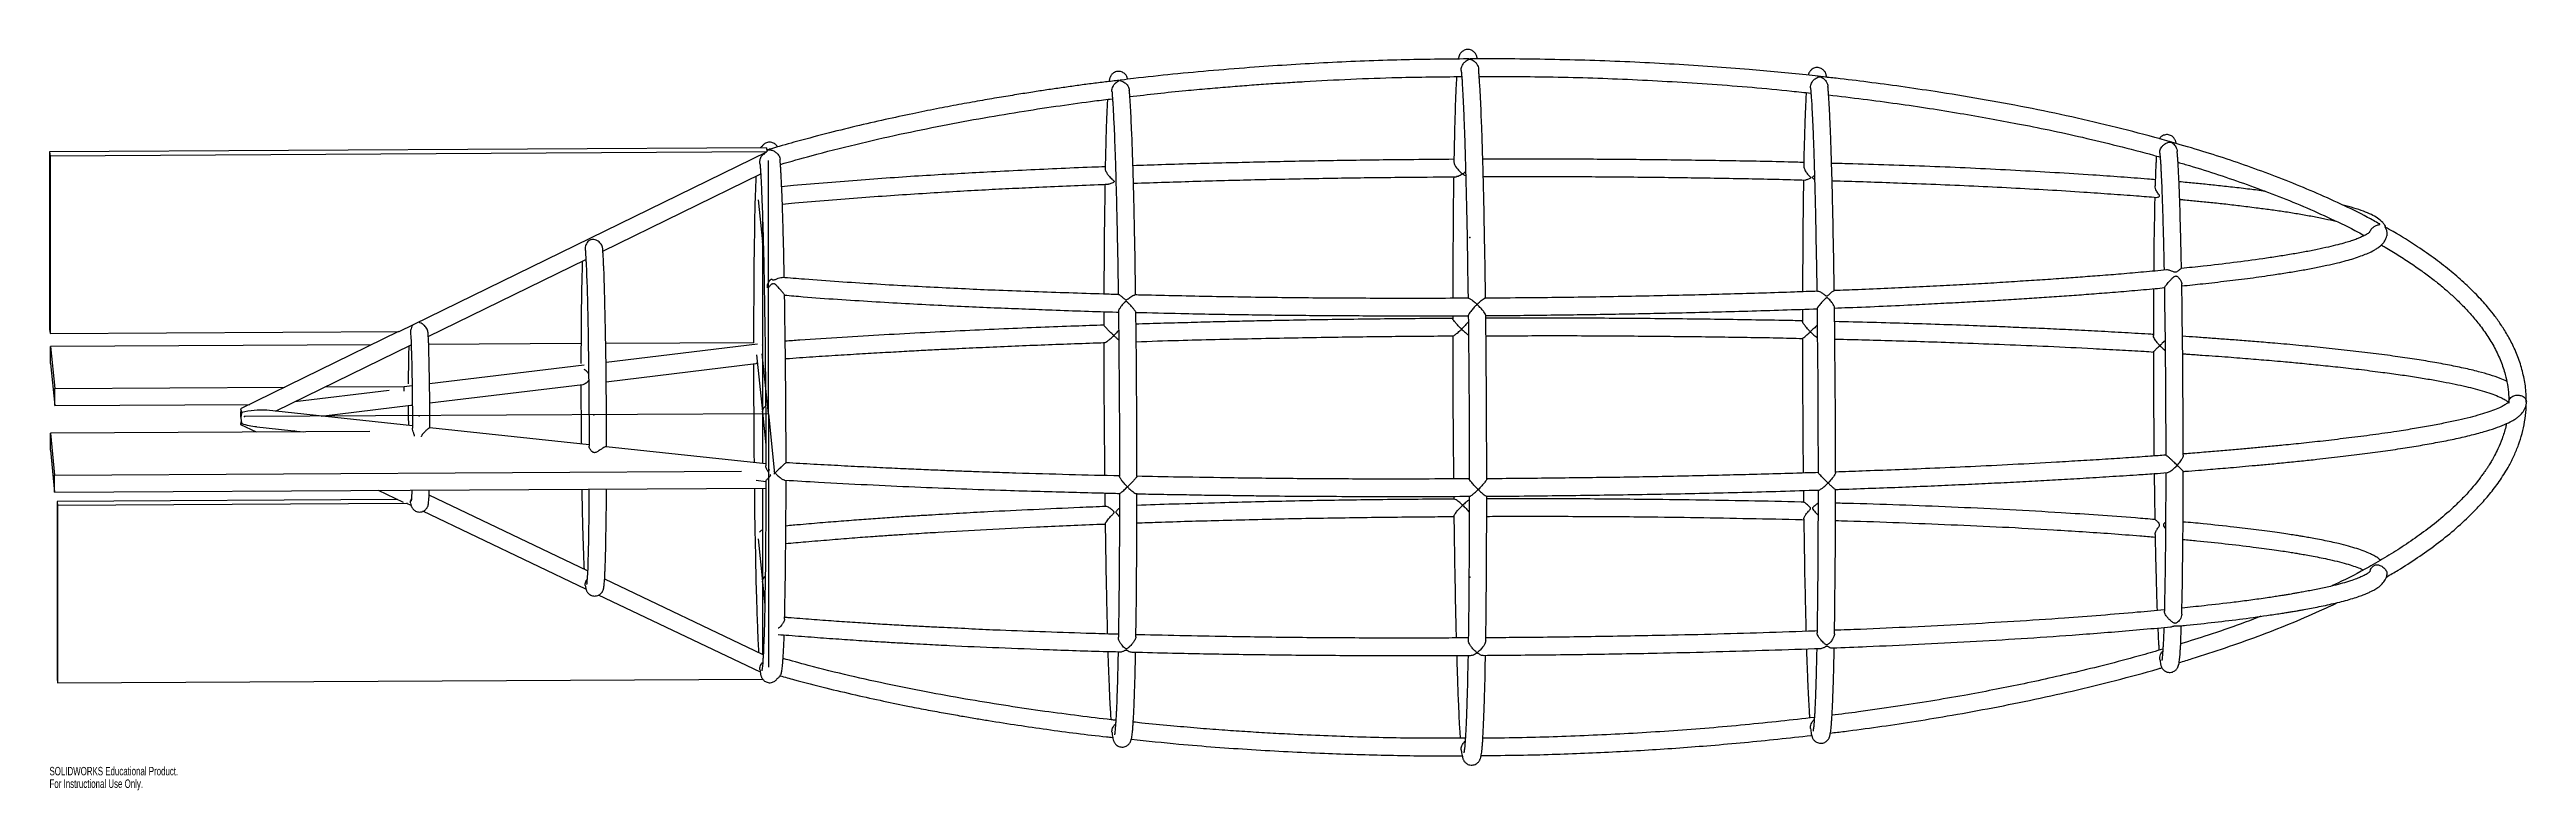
# Model space of a CAD drawing. Header units: centimetres. Extents: x -57 to 84, y -4 to 38.
import ezdxf

# ---------------------------------------------------------------- set-up
doc = ezdxf.new("R2010")
doc.units = ezdxf.units.CM
doc.header["$PDSIZE"] = -1
doc.styles.add('SLDTEXTSTYLE0', font='TXT', dxfattribs={"width": 0.7})

msp = doc.modelspace()

# ---------------------------------------------------------------- texts
at = {"color": 7, "linetype": 'Continuous', "char_height": 0.4834, "attachment_point": 1, "style": 'SLDTEXTSTYLE0'}
for s, insert in [('SOLIDWORKS Educational Product.', (-57.37, -3.13)), ('For Instructional Use Only.', (-57.37, -3.85))]:
    msp.add_mtext(s, dxfattribs=dict(at, insert=insert))

# ---------------------------------------------------------------- linework, layer by layer
at = {"color": 7, "linetype": 'Continuous', "lineweight": 25}
for p, q in [((-16.33, 32.33), (-57.37, 32.1)), ((-57.37, 32.1), (-57.34, 31.87)), ((-57.37, 32.1), (-57.37, 21.93)), ((-16.31, 32.1), (-57.34, 31.87)), ((-57.34, 31.87), (-57.34, 21.7)), ((-37.35, 21.81), (-16.31, 32.1)), ((-16.49, 32.01), (-16.46, 31.98)), ((-16.49, 31.94), (-16.46, 31.98)), ((-16.33, 32.33), (-16.31, 32.1)), ((-25.69, 26.42), (-16.66, 30.84)), ((-16.81, 29.35), (-16.56, 26.96)), ((-16.56, 28.62), (-16.56, 27)), ((-16.56, 26.92), (-16.56, 26.98)), ((-16.56, 26.97), (-16.56, 17.26)), ((-35.69, 21.53), (-26.66, 25.94)), ((-16.56, 26.92), (-16.5, 26.34)), ((-16.29, 24.31), (-16.29, 24.31)), ((22.95, 22.72), (22.95, 22.55)), ((-57.37, 21.93), (-57.34, 21.7)), ((-57.34, 21.7), (-37.35, 21.81)), ((-37.39, 21.81), (-46.43, 17.39)), ((63.73, 21.28), (63.57, 21.14)), ((-38.93, 21.05), (-57.31, 20.95)), ((-57.31, 19.98), (-57.31, 20.95)), ((-57.31, 20.95), (-57.07, 18.55)), ((-57.31, 19.98), (-57.07, 17.58)), ((-44.43, 17.25), (-36.67, 21.05)), ((-26.95, 21.12), (-35.67, 21.07)), ((-35.61, 18.84), (-26.77, 19.91)), ((-17.05, 21.17), (-25.53, 21.13)), ((-25.51, 20.06), (-16.85, 21.11)), ((-25.5, 18.94), (-16.94, 19.98)), ((-16.9, 20.47), (-16.56, 17.23)), ((-16.56, 21.03), (-16.59, 21.02)), ((-57.07, 18.55), (-43.9, 18.62)), ((-57.07, 17.58), (-57.07, 18.55)), ((-37.93, 18.44), (-43.33, 17.79)), ((-41.6, 18.64), (-37.07, 18.66)), ((-37.07, 18.66), (-36.61, 18.72)), ((-37.07, 18.4), (-37.07, 18.66)), ((-35.6, 17.72), (-26.85, 18.78)), ((-57.07, 17.58), (-45.91, 17.64)), ((-36.59, 16.41), (-44.94, 17.3)), ((-41.81, 16.97), (-36.68, 17.59)), ((-16.56, 17.19), (-16.56, 17.25)), ((-16.56, 17.24), (-16.56, 14.25)), ((-16.56, 17.19), (-16.37, 15.33)), ((83.4, 17.8), (83.4, 17.72)), ((-39.04, 16.09), (-57.32, 15.99)), ((-57.32, 15.02), (-57.32, 15.99)), ((-57.32, 15.99), (-57.08, 13.59)), ((-46.43, 16.49), (-45.53, 16.06)), ((-45.51, 16.36), (-42.85, 16.07)), ((-43.24, 16.07), (-43.36, 16.13)), ((-26.48, 15.32), (-35.6, 16.3)), ((-57.32, 15.02), (-57.08, 12.62)), ((-16.36, 14.23), (-25.5, 15.21)), ((-57.08, 13.59), (-17.75, 13.81)), ((-57.08, 12.62), (-57.08, 13.59)), ((-57.08, 12.62), (-16.37, 12.84)), ((-16.92, 13.29), (-16.36, 13.23)), ((-16.56, 12.84), (-16.56, 7.53)), ((-16.2, 13.7), (-16.2, 13.69)), ((-37.44, 12.19), (-56.93, 12.08)), ((-56.93, 12.08), (-56.91, 11.85)), ((-56.93, 12.08), (-56.93, 1.91)), ((-36.91, 11.96), (-56.91, 11.85)), ((-56.91, 11.85), (-56.91, 1.68)), ((-38.55, 12.72), (-37.13, 12.04)), ((-36.92, 12), (-36.91, 11.96)), ((-36.67, 11.85), (-36.91, 11.96)), ((-26.66, 7.06), (-35.99, 11.52)), ((-26.57, 8.1), (-35.64, 12.44)), ((-16.81, 9.93), (-16.56, 7.5)), ((-16.56, 3.31), (-25.59, 7.63)), ((-16.56, 7.46), (-16.56, 7.52)), ((-16.56, 7.51), (-16.56, 3.29)), ((-16.56, 7.46), (-16.42, 6.16)), ((-16.68, 2.29), (-25.94, 6.71)), ((-56.93, 1.91), (-56.91, 1.68)), ((-56.91, 1.68), (-16.54, 1.9))]:
    msp.add_line(p, q, dxfattribs=at)
at = {"color": 7, "linetype": 'Continuous'}
for q in [(-16.22, 31.61), (-16.57, 20.53), (-46.21, 16.94), (-15.86, 13.68), (-16.22, 2.59)]:
    msp.add_line((-16.22, 17.1), q, dxfattribs=at)
at = {"color": 7, "linetype": 'Continuous', "lineweight": 25, "flags": 128}
msp.add_lwpolyline([(-46.4, 16.64), (-46.41, 16.62), (-46.42, 16.57), (-46.43, 16.53), (-46.43, 16.5), (-46.43, 16.49), (-46.41, 16.49), (-46.39, 16.5), (-46.37, 16.54)], dxfattribs=at)
at = {"color": 7, "linetype": 'Continuous', "lineweight": 25}
for centre, radius, start, end in [((-16.26, 26.97), 0.302, 150.8593, 177.5717), ((-45.52, 17.03), 0.922, 163.7763, 192.4919), ((-46.01, 17.4), 0.42, 182.4792, 211.5946), ((-45.44, 16.86), 0.978, 160.6229, 199.3771), ((-45.2, 11.87), 5.44, 87.2305, 102.3463), ((-16.2, 17.22), 0.365, 119.4661, 174.5567), ((-44.93, 21.39), 5.06, 253.446, 263.3891), ((-16.21, 7.49), 0.355, 123.5818, 175.0764)]:
    msp.add_arc(centre, radius, start, end, dxfattribs=at)
for points, knots in [([(23.81, 37.43), (22.54, 37.42), (19.88, 37.39), (15.81, 37.23), (12.23, 37.01), (9.27, 36.77), (6.96, 36.56), (5.2, 36.37), (4.22, 36.25), (3.98, 36.22)], [0, 0, 0, 0, 0.191408, 0.402801, 0.61435, 0.732799, 0.850571, 0.964397, 1, 1, 1, 1]), ([(24.36, 37.44), (24.35, 37.47), (24.34, 37.53), (24.32, 37.61), (24.29, 37.67), (24.26, 37.73), (24.21, 37.79), (24.15, 37.85), (24.07, 37.91), (23.97, 37.95), (23.84, 37.98), (23.72, 37.97), (23.61, 37.93), (23.52, 37.88), (23.45, 37.82), (23.4, 37.76), (23.36, 37.7), (23.33, 37.65), (23.31, 37.59), (23.29, 37.52), (23.28, 37.47), (23.27, 37.43), (23.27, 37.42)], [0, 0, 0, 0, 0.1403476, 0.2236729, 0.2754695, 0.3194048, 0.3568737, 0.3906402, 0.4228526, 0.45472, 0.4866188, 0.520823, 0.5530519, 0.5841764, 0.6154291, 0.6483717, 0.6852694, 0.7292968, 0.7851283, 0.8608028, 0.9742152, 1, 1, 1, 1]), ([(23.44, 36.77), (23.44, 36.81), (23.44, 36.88), (23.47, 37.02), (23.55, 37.16), (23.69, 37.31), (23.81, 37.39), (23.89, 37.41), (23.9, 37.42), (23.91, 37.42), (23.91, 37.42), (23.91, 37.42), (23.89, 37.43), (23.85, 37.44), (23.83, 37.43), (23.81, 37.43)], [0, 0, 0, 0, 0.108833, 0.213521, 0.356333, 0.550997, 0.811555, 0.838577, 0.853889, 0.862948, 0.869127, 0.875333, 0.888254, 0.944845, 1, 1, 1, 1]), ([(24.03, 37.43), (24.01, 37.43), (23.99, 37.43), (23.96, 37.43), (23.95, 37.43), (23.94, 37.42), (23.94, 37.42), (23.95, 37.42), (23.97, 37.41), (24.07, 37.38), (24.2, 37.3), (24.34, 37.14), (24.41, 37), (24.44, 36.91), (24.43, 36.86), (24.43, 36.86)], [0, 0, 0, 0, 0.0863218, 0.1119635, 0.126554, 0.1352604, 0.1417465, 0.1482331, 0.165192, 0.2419569, 0.5391321, 0.7247083, 0.8727896, 0.9940839, 1, 1, 1, 1]), ([(43.87, 36.44), (43.64, 36.46), (42.87, 36.55), (41.55, 36.68), (39.77, 36.84), (37.79, 36.99), (35.61, 37.13), (33.37, 37.25), (31.09, 37.34), (28.79, 37.4), (26.5, 37.43), (24.92, 37.45), (24.09, 37.43), (24.03, 37.43)], [0, 0, 0, 0, 0.03425, 0.116706, 0.199957, 0.305645, 0.41567, 0.529791, 0.645107, 0.760518, 0.875872, 0.991086, 1, 1, 1, 1]), ([(44.36, 36.38), (44.36, 36.42), (44.34, 36.48), (44.32, 36.56), (44.3, 36.62), (44.27, 36.68), (44.22, 36.74), (44.17, 36.8), (44.09, 36.86), (43.99, 36.91), (43.87, 36.94), (43.74, 36.94), (43.63, 36.9), (43.53, 36.85), (43.46, 36.79), (43.41, 36.73), (43.37, 36.68), (43.34, 36.62), (43.32, 36.57), (43.31, 36.53), (43.3, 36.5), (43.3, 36.5)], [0, 0, 0, 0, 0.1598866, 0.2626973, 0.3282646, 0.3791737, 0.4225033, 0.4612559, 0.4980324, 0.5343645, 0.5707455, 0.6103483, 0.6474548, 0.6829317, 0.718153, 0.7547258, 0.7949956, 0.8422998, 0.9014433, 0.9803145, 1, 1, 1, 1]), ([(3.76, 36.2), (3.5, 36.16), (2.97, 36.1), (2.16, 36), (1.35, 35.89), (0.54, 35.77), (-0.27, 35.66), (-1.12, 35.53), (-2.03, 35.38), (-3.04, 35.22), (-4.14, 35.03), (-5.34, 34.81), (-6.62, 34.57), (-8.03, 34.28), (-9.57, 33.95), (-11.23, 33.57), (-12.97, 33.14), (-14.61, 32.7), (-15.65, 32.4), (-16.1, 32.27)], [0, 0, 0, 0, 0.038539, 0.079745, 0.12025, 0.160053, 0.201043, 0.241467, 0.286957, 0.337396, 0.392644, 0.452541, 0.516902, 0.585514, 0.665606, 0.750177, 0.838806, 0.931017, 1, 1, 1, 1]), ([(4.35, 36.27), (4.35, 36.27), (4.35, 36.3), (4.33, 36.34), (4.31, 36.4), (4.28, 36.46), (4.24, 36.52), (4.18, 36.58), (4.1, 36.64), (4, 36.69), (3.88, 36.72), (3.76, 36.72), (3.64, 36.69), (3.54, 36.63), (3.47, 36.58), (3.42, 36.52), (3.38, 36.46), (3.35, 36.4), (3.33, 36.35), (3.31, 36.29), (3.29, 36.22), (3.28, 36.16), (3.28, 36.14)], [0, 0, 0, 0, 0.013013, 0.109933, 0.171744, 0.219736, 0.260584, 0.297116, 0.331785, 0.366036, 0.400332, 0.437666, 0.472647, 0.506091, 0.539294, 0.573772, 0.611734, 0.656328, 0.712083, 0.786436, 0.894733, 1, 1, 1, 1]), ([(3.45, 35.55), (3.45, 35.56), (3.44, 35.62), (3.46, 35.73), (3.51, 35.88), (3.63, 36.05), (3.75, 36.14), (3.83, 36.18), (3.85, 36.19), (3.86, 36.19), (3.85, 36.2), (3.83, 36.2), (3.8, 36.2), (3.77, 36.19), (3.76, 36.19)], [0, 0, 0, 0, 0.049674, 0.159934, 0.307882, 0.509016, 0.779947, 0.81769, 0.855592, 0.862971, 0.870392, 0.887673, 0.968006, 1, 1, 1, 1]), ([(3.45, 35.55), (3.45, 35.54), (3.45, 35.48), (3.46, 35.33), (3.48, 35.1), (3.5, 34.83), (3.52, 34.54), (3.53, 34.21), (3.55, 33.86), (3.57, 33.48), (3.59, 33.07), (3.6, 32.63), (3.62, 32.17), (3.64, 31.68), (3.65, 31.17), (3.67, 30.63), (3.68, 30.08), (3.7, 29.5), (3.71, 28.9), (3.73, 28.28), (3.74, 27.64), (3.75, 26.99), (3.77, 26.32), (3.78, 25.63), (3.79, 24.93), (3.8, 24.36), (3.8, 24.03), (3.8, 23.93)], [0, 0, 0, 0, 0.004436, 0.045441, 0.087078, 0.129097, 0.171356, 0.213771, 0.256292, 0.298887, 0.341535, 0.384222, 0.426939, 0.469678, 0.512435, 0.555206, 0.597988, 0.640779, 0.683577, 0.726382, 0.769191, 0.812005, 0.854823, 0.897643, 0.940466, 0.983291, 1, 1, 1, 1]), ([(3.98, 36.22), (3.97, 36.22), (3.95, 36.22), (3.92, 36.21), (3.89, 36.2), (3.89, 36.2), (3.89, 36.2), (3.92, 36.19), (4.01, 36.17), (4.16, 36.1), (4.31, 35.96), (4.39, 35.83), (4.43, 35.72), (4.44, 35.66), (4.44, 35.64)], [0, 0, 0, 0, 0.05397, 0.090626, 0.127424, 0.134777, 0.142189, 0.158479, 0.233717, 0.513012, 0.687944, 0.827596, 0.942192, 1, 1, 1, 1]), ([(4.8, 23.91), (4.8, 23.96), (4.8, 24.26), (4.79, 24.79), (4.78, 25.49), (4.77, 26.18), (4.76, 26.86), (4.74, 27.52), (4.73, 28.16), (4.72, 28.79), (4.7, 29.39), (4.69, 29.98), (4.67, 30.54), (4.66, 31.09), (4.64, 31.61), (4.62, 32.1), (4.61, 32.58), (4.59, 33.02), (4.57, 33.44), (4.55, 33.84), (4.54, 34.2), (4.52, 34.54), (4.5, 34.85), (4.48, 35.14), (4.46, 35.39), (4.45, 35.56), (4.44, 35.63), (4.44, 35.64)], [0, 0, 0, 0, 0.0096483, 0.0523369, 0.0950269, 0.1377187, 0.1804126, 0.223109, 0.2658083, 0.308511, 0.3512178, 0.3939294, 0.4366467, 0.479371, 0.5221038, 0.5648469, 0.6076029, 0.6503751, 0.6931679, 0.7359874, 0.7788422, 0.8217448, 0.8647138, 0.9077778, 0.9509838, 0.9944123, 1, 1, 1, 1]), ([(4.47, 35.27), (5, 35.33), (6.06, 35.46), (7.55, 35.61), (8.89, 35.73), (10.06, 35.83), (11.17, 35.92), (12.27, 36), (13.37, 36.07), (14.98, 36.17), (17.13, 36.28), (20.13, 36.39), (22.25, 36.41), (23.47, 36.42)], [0, 0, 0, 0, 0.083574, 0.168946, 0.2349, 0.296022, 0.353425, 0.410961, 0.468914, 0.527268, 0.666306, 0.807248, 1, 1, 1, 1]), ([(23.17, 36.42), (23.17, 36.34), (23.16, 36.17), (23.14, 35.87), (23.13, 35.54), (23.11, 35.18), (23.1, 34.79), (23.09, 34.37), (23.07, 33.93), (23.06, 33.46), (23.05, 32.97), (23.04, 32.45), (23.03, 31.98), (23.02, 31.67), (23.02, 31.55)], [0, 0, 0, 0, 0.077476, 0.16493, 0.252056, 0.338968, 0.425733, 0.512393, 0.598976, 0.685501, 0.771982, 0.858429, 0.944848, 1, 1, 1, 1]), ([(23.44, 36.77), (23.44, 36.73), (23.45, 36.63), (23.47, 36.43), (23.49, 36.17), (23.5, 35.89), (23.52, 35.57), (23.54, 35.23), (23.56, 34.85), (23.58, 34.45), (23.59, 34.02), (23.61, 33.57), (23.63, 33.09), (23.65, 32.58), (23.66, 32.05), (23.68, 31.49), (23.69, 30.92), (23.71, 30.32), (23.72, 29.7), (23.74, 29.07), (23.75, 28.41), (23.77, 27.74), (23.78, 27.05), (23.79, 26.34), (23.8, 25.63), (23.81, 24.89), (23.82, 24.26), (23.83, 23.86), (23.83, 23.72)], [0, 0, 0, 0, 0.023853, 0.062477, 0.101528, 0.140844, 0.180331, 0.219933, 0.259615, 0.299353, 0.339132, 0.378942, 0.418776, 0.458628, 0.498495, 0.538373, 0.57826, 0.618155, 0.658056, 0.697962, 0.737872, 0.777786, 0.817703, 0.857623, 0.897545, 0.937469, 0.977394, 1, 1, 1, 1]), ([(24.83, 23.7), (24.83, 23.74), (24.83, 24.03), (24.82, 24.56), (24.81, 25.3), (24.8, 26.03), (24.78, 26.74), (24.77, 27.44), (24.76, 28.12), (24.75, 28.79), (24.73, 29.43), (24.72, 30.06), (24.7, 30.67), (24.69, 31.26), (24.67, 31.83), (24.65, 32.37), (24.64, 32.89), (24.62, 33.39), (24.6, 33.86), (24.58, 34.31), (24.57, 34.73), (24.55, 35.12), (24.53, 35.49), (24.51, 35.82), (24.49, 36.13), (24.47, 36.41), (24.45, 36.66), (24.44, 36.8), (24.44, 36.86)], [0, 0, 0, 0, 0.00573, 0.045559, 0.08539, 0.125222, 0.165055, 0.20489, 0.244728, 0.284567, 0.32441, 0.364256, 0.404105, 0.44396, 0.48382, 0.523687, 0.563562, 0.603447, 0.643345, 0.683259, 0.723192, 0.763152, 0.803147, 0.843188, 0.883295, 0.923496, 0.963839, 1, 1, 1, 1]), ([(24.47, 36.43), (25.88, 36.43), (28.81, 36.42), (33.25, 36.27), (37.81, 36), (41.21, 35.72), (43.09, 35.51), (43.46, 35.47)], [0, 0, 0, 0, 0.222451, 0.460921, 0.701278, 0.942063, 1, 1, 1, 1]), ([(43.19, 35.5), (43.19, 35.5), (43.18, 35.42), (43.17, 35.24), (43.16, 34.94), (43.14, 34.62), (43.13, 34.27), (43.11, 33.89), (43.1, 33.48), (43.09, 33.05), (43.07, 32.59), (43.06, 32.11), (43.05, 31.68), (43.05, 31.41), (43.05, 31.31)], [0, 0, 0, 0, 0.00021, 0.096403, 0.191933, 0.287063, 0.381932, 0.476626, 0.571195, 0.665674, 0.760086, 0.854447, 0.948769, 1, 1, 1, 1]), ([(43.44, 35.77), (43.44, 35.78), (43.43, 35.82), (43.44, 35.92), (43.49, 36.05), (43.57, 36.19), (43.72, 36.32), (43.84, 36.38), (43.93, 36.41), (43.95, 36.41), (43.96, 36.41), (43.96, 36.41), (43.96, 36.42), (43.96, 36.42), (43.95, 36.42), (43.92, 36.43), (43.89, 36.43), (43.86, 36.44)], [0, 0, 0, 0, 0.030167, 0.138237, 0.237992, 0.369884, 0.54835, 0.7895, 0.827981, 0.850935, 0.863853, 0.871481, 0.876474, 0.8815, 0.889356, 0.92698, 1, 1, 1, 1]), ([(43.43, 35.77), (43.43, 35.76), (43.44, 35.7), (43.45, 35.55), (43.47, 35.32), (43.49, 35.05), (43.51, 34.76), (43.52, 34.43), (43.54, 34.08), (43.56, 33.7), (43.58, 33.29), (43.59, 32.85), (43.61, 32.39), (43.63, 31.9), (43.64, 31.39), (43.66, 30.85), (43.67, 30.29), (43.69, 29.72), (43.7, 29.12), (43.72, 28.5), (43.73, 27.86), (43.74, 27.21), (43.75, 26.53), (43.77, 25.85), (43.78, 25.15), (43.79, 24.57), (43.79, 24.23), (43.79, 24.12)], [0, 0, 0, 0, 0.005046, 0.045953, 0.0874896, 0.1294071, 0.1715638, 0.2138767, 0.2562951, 0.2987874, 0.3413328, 0.3839172, 0.4265309, 0.4691672, 0.5118211, 0.5544888, 0.5971677, 0.6398556, 0.6825509, 0.7252522, 0.7679586, 0.8106692, 0.8533834, 0.8961006, 0.9388203, 0.9815422, 1, 1, 1, 1]), ([(44.08, 36.41), (44.06, 36.41), (44.04, 36.42), (44.01, 36.42), (44, 36.42), (44, 36.41), (43.99, 36.41), (44, 36.41), (44.01, 36.4), (44.07, 36.38), (44.19, 36.31), (44.32, 36.17), (44.4, 36), (44.43, 35.9), (44.43, 35.86), (44.43, 35.86)], [0, 0, 0, 0, 0.089604, 0.116606, 0.131752, 0.14074, 0.146703, 0.152698, 0.164663, 0.216786, 0.425195, 0.691699, 0.86081, 0.998762, 1, 1, 1, 1]), ([(63.95, 32.7), (63.78, 32.75), (62.79, 33.04), (60.93, 33.51), (58.38, 34.12), (55.79, 34.66), (53.18, 35.14), (50.78, 35.53), (48.63, 35.85), (46.74, 36.1), (45.24, 36.29), (44.36, 36.38), (44.08, 36.41)], [0, 0, 0, 0, 0.026033, 0.154067, 0.283914, 0.415037, 0.546929, 0.676968, 0.77507, 0.869194, 0.95904, 1, 1, 1, 1]), ([(44.79, 24.16), (44.79, 24.2), (44.79, 24.49), (44.78, 25.01), (44.77, 25.71), (44.76, 26.4), (44.74, 27.08), (44.73, 27.74), (44.72, 28.38), (44.7, 29.01), (44.69, 29.61), (44.68, 30.2), (44.66, 30.76), (44.64, 31.31), (44.63, 31.83), (44.61, 32.32), (44.6, 32.79), (44.58, 33.24), (44.56, 33.66), (44.54, 34.06), (44.53, 34.42), (44.51, 34.76), (44.49, 35.07), (44.47, 35.36), (44.45, 35.61), (44.44, 35.77), (44.43, 35.85), (44.43, 35.86)], [0, 0, 0, 0, 0.007648, 0.050411, 0.093175, 0.135942, 0.17871, 0.221481, 0.264254, 0.307032, 0.349813, 0.392599, 0.435391, 0.478189, 0.520997, 0.563814, 0.606645, 0.649491, 0.692359, 0.735253, 0.778182, 0.82116, 0.864204, 0.907343, 0.950624, 0.994128, 1, 1, 1, 1]), ([(-15.53, 31.39), (-14.94, 31.56), (-13.51, 31.97), (-11.24, 32.54), (-8.73, 33.12), (-6.28, 33.62), (-3.91, 34.06), (-1.66, 34.44), (0.45, 34.75), (2.14, 34.99), (3.14, 35.11), (3.48, 35.15)], [0, 0, 0, 0, 0.094624, 0.230046, 0.362846, 0.492098, 0.616991, 0.736822, 0.844622, 0.946933, 1, 1, 1, 1]), ([(3.19, 35.12), (3.19, 35.08), (3.18, 34.96), (3.17, 34.72), (3.15, 34.4), (3.14, 34.05), (3.12, 33.67), (3.11, 33.26), (3.1, 32.83), (3.09, 32.37), (3.07, 31.89), (3.07, 31.48), (3.06, 31.22), (3.06, 31.14)], [0, 0, 0, 0, 0.038033, 0.140712, 0.24296, 0.344929, 0.446708, 0.548354, 0.649903, 0.75138, 0.852802, 0.954182, 1, 1, 1, 1]), ([(44.47, 35.37), (45.13, 35.29), (46.44, 35.14), (48.36, 34.88), (50.22, 34.61), (51.98, 34.32), (53.66, 34.03), (55.36, 33.71), (57.13, 33.36), (59.04, 32.94), (61.04, 32.45), (62.52, 32.08), (63.32, 31.84), (63.45, 31.81)], [0, 0, 0, 0, 0.1032253, 0.2043405, 0.3011158, 0.3935821, 0.4817873, 0.5659417, 0.6612115, 0.7626034, 0.869424, 0.9799131, 1, 1, 1, 1]), ([(-15.69, 32.39), (-15.7, 32.4), (-15.72, 32.43), (-15.76, 32.49), (-15.83, 32.55), (-15.92, 32.61), (-16.03, 32.65), (-16.15, 32.67), (-16.27, 32.65), (-16.38, 32.61), (-16.46, 32.55), (-16.53, 32.49), (-16.56, 32.45), (-16.57, 32.43), (-16.57, 32.43)], [0, 0, 0, 0, 0.087529, 0.182752, 0.272898, 0.362376, 0.452446, 0.543052, 0.638491, 0.72735, 0.812578, 0.897362, 0.985629, 1, 1, 1, 1]), ([(64.37, 32.58), (64.36, 32.61), (64.35, 32.66), (64.33, 32.72), (64.31, 32.78), (64.28, 32.84), (64.24, 32.9), (64.18, 32.97), (64.1, 33.03), (63.99, 33.07), (63.87, 33.1), (63.75, 33.09), (63.63, 33.06), (63.54, 33.01), (63.47, 32.95), (63.43, 32.9), (63.41, 32.87), (63.4, 32.86)], [0, 0, 0, 0, 0.185973, 0.314605, 0.39221, 0.456982, 0.51311, 0.564921, 0.615615, 0.666512, 0.717766, 0.773463, 0.825, 0.87382, 0.921757, 0.970777, 1, 1, 1, 1]), ([(63.43, 32.04), (63.43, 32.06), (63.42, 32.12), (63.45, 32.23), (63.5, 32.34), (63.59, 32.46), (63.72, 32.57), (63.86, 32.64), (63.96, 32.66), (64, 32.66), (64.02, 32.66), (64.04, 32.66), (64.05, 32.66), (64.05, 32.66), (64.05, 32.67), (64.05, 32.67), (64.05, 32.67), (64.05, 32.67), (64.04, 32.67), (64.01, 32.69), (63.97, 32.7), (63.95, 32.7)], [0, 0, 0, 0, 0.0606019, 0.1677876, 0.2616102, 0.3580832, 0.5036273, 0.7026017, 0.7966516, 0.8288809, 0.8532684, 0.8685386, 0.8770329, 0.8816912, 0.8843658, 0.8860227, 0.8874376, 0.8893481, 0.8964519, 0.9245115, 1, 1, 1, 1]), ([(64.15, 32.64), (64.14, 32.65), (64.12, 32.66), (64.1, 32.66), (64.08, 32.66), (64.07, 32.66), (64.06, 32.66), (64.06, 32.66), (64.07, 32.66), (64.08, 32.65), (64.14, 32.62), (64.25, 32.53), (64.36, 32.38), (64.42, 32.22), (64.42, 32.15), (64.42, 32.13)], [0, 0, 0, 0, 0.059907, 0.107924, 0.13312, 0.158357, 0.161016, 0.163112, 0.166151, 0.179502, 0.232332, 0.444607, 0.745793, 0.934194, 1, 1, 1, 1]), ([(75.99, 27.98), (75.77, 28.11), (75.05, 28.51), (73.8, 29.12), (72.24, 29.82), (70.66, 30.47), (69.07, 31.07), (67.48, 31.63), (65.84, 32.16), (64.73, 32.48), (64.15, 32.64)], [0, 0, 0, 0, 0.059963, 0.193558, 0.327965, 0.462351, 0.595917, 0.727907, 0.858737, 1, 1, 1, 1]), ([(-16.7, 31.45), (-16.7, 31.48), (-16.71, 31.58), (-16.67, 31.75), (-16.61, 31.88), (-16.55, 31.93), (-16.55, 31.93)], [0, 0, 0, 0, 0.170927, 0.510418, 0.977422, 1, 1, 1, 1]), ([(-16.7, 31.45), (-16.7, 31.42), (-16.7, 31.35), (-16.68, 31.2), (-16.67, 30.97), (-16.65, 30.72), (-16.64, 30.44), (-16.62, 30.12), (-16.61, 29.78), (-16.59, 29.41), (-16.58, 29.02), (-16.56, 28.6), (-16.55, 28.15), (-16.53, 27.68), (-16.52, 27.19), (-16.51, 26.67), (-16.49, 26.14), (-16.48, 25.58), (-16.47, 25.01), (-16.46, 24.42), (-16.45, 23.82), (-16.44, 23.2), (-16.43, 22.57), (-16.42, 21.92), (-16.41, 21.27), (-16.4, 20.61), (-16.4, 19.94), (-16.39, 19.26), (-16.38, 18.58), (-16.38, 17.9), (-16.37, 17.21), (-16.37, 16.53), (-16.37, 15.84), (-16.37, 15.16), (-16.37, 14.59), (-16.36, 14.24), (-16.36, 14.12)], [0, 0, 0, 0, 0.011342, 0.040493, 0.070138, 0.100075, 0.130191, 0.160422, 0.190731, 0.221092, 0.251492, 0.281918, 0.312366, 0.342829, 0.373305, 0.40379, 0.434282, 0.464781, 0.495285, 0.525793, 0.556304, 0.586818, 0.617334, 0.647852, 0.678372, 0.708893, 0.739415, 0.769938, 0.800462, 0.830986, 0.86151, 0.892035, 0.922559, 0.953084, 0.983608, 1, 1, 1, 1]), ([(-16.57, 32.43), (-16.58, 32.42), (-16.62, 32.4), (-16.65, 32.37), (-16.68, 32.34), (-16.69, 32.33)], [0, 0, 0, 0, 0.114802, 0.679146, 1, 1, 1, 1]), ([(-16.46, 31.98), (-16.45, 31.99), (-16.43, 32.02), (-16.41, 32.04), (-16.39, 32.06)], [0, 0, 0, 0, 0.3203, 1, 1, 1, 1]), ([(-16.31, 32.14), (-16.3, 32.16), (-16.27, 32.19), (-16.23, 32.21), (-16.21, 32.23), (-16.21, 32.23)], [0, 0, 0, 0, 0.403963, 0.991934, 1, 1, 1, 1]), ([(-16.21, 32.23), (-16.21, 32.23), (-16.23, 32.23), (-16.27, 32.22), (-16.3, 32.21), (-16.31, 32.2)], [0, 0, 0, 0, 0.008497, 0.62789, 1, 1, 1, 1]), ([(-16.1, 32.27), (-16.13, 32.26), (-16.17, 32.25), (-16.21, 32.23), (-16.21, 32.23)], [0, 0, 0, 0, 0.9909946, 1, 1, 1, 1]), ([(-16.21, 32.23), (-16.21, 32.23), (-16.16, 32.23), (-16.04, 32.22), (-15.88, 32.15), (-15.73, 32.04), (-15.64, 31.93), (-15.58, 31.82), (-15.55, 31.73), (-15.55, 31.69), (-15.55, 31.69)], [0, 0, 0, 0, 0.001358, 0.193587, 0.445911, 0.630965, 0.751224, 0.865098, 0.99113, 1, 1, 1, 1]), ([(-15.31, 24.9), (-15.31, 25.03), (-15.32, 25.36), (-15.33, 25.86), (-15.34, 26.42), (-15.35, 26.95), (-15.37, 27.46), (-15.38, 27.95), (-15.4, 28.42), (-15.41, 28.87), (-15.42, 29.29), (-15.44, 29.69), (-15.46, 30.06), (-15.47, 30.4), (-15.49, 30.72), (-15.5, 31), (-15.52, 31.26), (-15.54, 31.49), (-15.55, 31.62), (-15.55, 31.69)], [0, 0, 0, 0, 0.03959, 0.099517, 0.15945, 0.219391, 0.279343, 0.339306, 0.399286, 0.459284, 0.519307, 0.579361, 0.639457, 0.699608, 0.759835, 0.820171, 0.880666, 0.941406, 1, 1, 1, 1]), ([(3.06, 31.25), (2.8, 31.24), (1.88, 31.21), (0.29, 31.14), (-1.71, 31.05), (-3.6, 30.95), (-5.42, 30.85), (-7.19, 30.75), (-9.03, 30.63), (-10.92, 30.49), (-12.85, 30.34), (-14.37, 30.22), (-15.24, 30.13), (-15.46, 30.11)], [0, 0, 0, 0, 0.040898, 0.14644, 0.251869, 0.35899, 0.449132, 0.544391, 0.64412, 0.747576, 0.853917, 0.962196, 1, 1, 1, 1]), ([(23.02, 31.68), (22.26, 31.67), (20.32, 31.66), (17.22, 31.62), (13.72, 31.56), (10.74, 31.49), (8.26, 31.43), (6.4, 31.37), (5.19, 31.33), (4.65, 31.31)], [0, 0, 0, 0, 0.124904, 0.315182, 0.504547, 0.694322, 0.802098, 0.910725, 1, 1, 1, 1]), ([(23.02, 31.55), (23.02, 31.53), (23.03, 31.48), (23.06, 31.37), (23.15, 31.22), (23.29, 31.04), (23.42, 30.92), (23.5, 30.86), (23.51, 30.85), (23.52, 30.85), (23.53, 30.85), (23.53, 30.85), (23.54, 30.85), (23.58, 30.88), (23.63, 30.92), (23.68, 30.97), (23.69, 30.99)], [0, 0, 0, 0, 0.077947, 0.178632, 0.315895, 0.505489, 0.764325, 0.782931, 0.798031, 0.801537, 0.804264, 0.807001, 0.812912, 0.838955, 0.942774, 1, 1, 1, 1]), ([(43.05, 31.5), (42.75, 31.51), (41.23, 31.55), (38.47, 31.6), (34.82, 31.65), (31.25, 31.68), (27.88, 31.7), (25.69, 31.69), (24.67, 31.69)], [0, 0, 0, 0, 0.04856, 0.25072, 0.451295, 0.643968, 0.833659, 1, 1, 1, 1]), ([(43.05, 31.31), (43.05, 31.3), (43.05, 31.26), (43.07, 31.16), (43.14, 31), (43.26, 30.83), (43.38, 30.72), (43.43, 30.66), (43.44, 30.64), (43.44, 30.62), (43.42, 30.59), (43.32, 30.54), (43.22, 30.49), (43.16, 30.5), (43.16, 30.5)], [0, 0, 0, 0, 0.032086, 0.124178, 0.248413, 0.415428, 0.587295, 0.610616, 0.625616, 0.640777, 0.660839, 0.745153, 0.97757, 1, 1, 1, 1]), ([(63.17, 30.51), (63.02, 30.52), (62.37, 30.58), (61.17, 30.67), (59.41, 30.79), (57.4, 30.92), (55.16, 31.04), (52.87, 31.16), (50.55, 31.26), (48.21, 31.34), (46.24, 31.41), (45.05, 31.44), (44.64, 31.45)], [0, 0, 0, 0, 0.025477, 0.109547, 0.197972, 0.316557, 0.438234, 0.561484, 0.685745, 0.810489, 0.935224, 1, 1, 1, 1]), ([(63.23, 31.87), (63.23, 31.82), (63.22, 31.69), (63.21, 31.46), (63.19, 31.18), (63.18, 30.86), (63.17, 30.53), (63.16, 30.29), (63.16, 30.17)], [0, 0, 0, 0, 0.118559, 0.29932, 0.478833, 0.657597, 0.835884, 1, 1, 1, 1]), ([(63.43, 32.04), (63.43, 32.03), (63.43, 31.97), (63.44, 31.84), (63.46, 31.63), (63.48, 31.38), (63.49, 31.11), (63.51, 30.8), (63.52, 30.47), (63.54, 30.11), (63.55, 29.72), (63.57, 29.3), (63.58, 28.86), (63.6, 28.4), (63.61, 27.91), (63.62, 27.41), (63.64, 26.88), (63.65, 26.33), (63.66, 25.81), (63.67, 25.47), (63.67, 25.33)], [0, 0, 0, 0, 0.0073324, 0.0641666, 0.1221279, 0.18075, 0.2397741, 0.2990533, 0.358501, 0.418064, 0.4777083, 0.5374117, 0.5971588, 0.6569392, 0.7167452, 0.7765713, 0.8364133, 0.8962681, 0.9561333, 1, 1, 1, 1]), ([(64.67, 25.42), (64.67, 25.48), (64.66, 25.73), (64.65, 26.17), (64.64, 26.73), (64.63, 27.26), (64.61, 27.78), (64.6, 28.28), (64.59, 28.75), (64.57, 29.2), (64.56, 29.63), (64.54, 30.03), (64.53, 30.41), (64.51, 30.76), (64.49, 31.08), (64.48, 31.38), (64.46, 31.64), (64.44, 31.88), (64.43, 32.04), (64.42, 32.11), (64.42, 32.13)], [0, 0, 0, 0, 0.017788, 0.07807, 0.138357, 0.198653, 0.258959, 0.319276, 0.379608, 0.439958, 0.500332, 0.560735, 0.621177, 0.681671, 0.742237, 0.802902, 0.863713, 0.924747, 0.986138, 1, 1, 1, 1]), ([(64.47, 31.51), (64.69, 31.45), (65.47, 31.22), (66.79, 30.8), (68.43, 30.24), (70.05, 29.64), (71.65, 28.99), (73.23, 28.28), (74.4, 27.72), (75.02, 27.38), (75.14, 27.31)], [0, 0, 0, 0, 0.059984, 0.210874, 0.361136, 0.511913, 0.662894, 0.813121, 0.964501, 1, 1, 1, 1]), ([(-16.93, 30.7), (-16.94, 30.66), (-16.94, 30.52), (-16.95, 30.26), (-16.96, 29.92), (-16.98, 29.55), (-16.99, 29.16), (-17, 28.74), (-17.01, 28.29), (-17.02, 27.83), (-17.02, 27.34), (-17.03, 26.82), (-17.04, 26.29), (-17.05, 25.74), (-17.05, 25.17), (-17.06, 24.58), (-17.06, 23.98), (-17.06, 23.36), (-17.07, 22.73), (-17.07, 22.09), (-17.07, 21.57), (-17.07, 21.26), (-17.07, 21.17)], [0, 0, 0, 0, 0.023687, 0.077149, 0.13047, 0.183695, 0.236853, 0.289963, 0.343038, 0.396085, 0.449111, 0.50212, 0.555117, 0.608103, 0.66108, 0.71405, 0.767015, 0.819975, 0.872931, 0.925884, 0.978834, 1, 1, 1, 1]), ([(-15.42, 29.11), (-15.18, 29.14), (-14.32, 29.22), (-12.8, 29.35), (-10.89, 29.49), (-9.02, 29.63), (-7.21, 29.74), (-5.47, 29.85), (-3.83, 29.94), (-2.27, 30.02), (-0.04, 30.12), (1.79, 30.2), (3.13, 30.25), (3.25, 30.26)], [0, 0, 0, 0, 0.03954, 0.145678, 0.24999, 0.351545, 0.449514, 0.541538, 0.628797, 0.710778, 0.790503, 0.980719, 1, 1, 1, 1]), ([(3.04, 30.25), (3.04, 30.08), (3.04, 29.71), (3.03, 29.13), (3.02, 28.52), (3.01, 27.89), (3.01, 27.24), (3, 26.57), (3, 25.89), (2.99, 25.19), (2.99, 24.55), (2.99, 24.13), (2.99, 23.96)], [0, 0, 0, 0, 0.094867, 0.198656, 0.30243, 0.406191, 0.509943, 0.613686, 0.717421, 0.82115, 0.924874, 1, 1, 1, 1]), ([(3.06, 31.14), (3.06, 31.12), (3.06, 31.08), (3.1, 30.99), (3.16, 30.87), (3.28, 30.71), (3.4, 30.59), (3.49, 30.5), (3.54, 30.46), (3.56, 30.44), (3.57, 30.42), (3.57, 30.4), (3.55, 30.37), (3.45, 30.31), (3.34, 30.26), (3.26, 30.26), (3.25, 30.26)], [0, 0, 0, 0, 0.0601602, 0.1394826, 0.2193961, 0.344188, 0.5255333, 0.585004, 0.6281176, 0.6640625, 0.6784289, 0.6901562, 0.7071372, 0.7752476, 0.9627179, 1, 1, 1, 1]), ([(4.68, 30.31), (5.29, 30.33), (7.09, 30.39), (10.06, 30.48), (13.56, 30.56), (17.03, 30.62), (20.23, 30.66), (22.27, 30.67), (23.16, 30.68)], [0, 0, 0, 0, 0.099853, 0.295339, 0.482494, 0.669029, 0.856511, 1, 1, 1, 1]), ([(23.01, 30.68), (23, 30.5), (23, 30.13), (22.99, 29.53), (22.98, 28.89), (22.98, 28.22), (22.97, 27.54), (22.97, 26.85), (22.96, 26.14), (22.96, 25.41), (22.96, 24.68), (22.95, 24.11), (22.95, 23.79), (22.95, 23.72)], [0, 0, 0, 0, 0.085639, 0.184236, 0.282822, 0.381398, 0.479966, 0.578528, 0.677083, 0.775634, 0.87418, 0.972723, 1, 1, 1, 1]), ([(23.7, 30.74), (23.7, 30.74), (23.67, 30.75), (23.63, 30.77), (23.58, 30.8), (23.56, 30.82), (23.54, 30.83), (23.54, 30.83), (23.53, 30.83), (23.53, 30.83), (23.52, 30.83), (23.51, 30.83), (23.49, 30.81), (23.39, 30.75), (23.26, 30.69), (23.18, 30.69), (23.16, 30.69)], [0, 0, 0, 0, 0.0051844, 0.1629953, 0.2264489, 0.2676327, 0.2908819, 0.3036867, 0.3110661, 0.3156648, 0.3203185, 0.3263406, 0.3534069, 0.4605718, 0.8719706, 1, 1, 1, 1]), ([(24.7, 30.69), (25.62, 30.69), (27.69, 30.7), (30.93, 30.69), (34.42, 30.66), (37.92, 30.61), (40.83, 30.56), (42.58, 30.51), (43.16, 30.49)], [0, 0, 0, 0, 0.149055, 0.336206, 0.526109, 0.714851, 0.90517, 1, 1, 1, 1]), ([(43.03, 30.5), (43.03, 30.31), (43.02, 29.94), (43.02, 29.35), (43.01, 28.74), (43, 28.1), (43, 27.45), (42.99, 26.79), (42.99, 26.1), (42.98, 25.41), (42.98, 24.74), (42.98, 24.29), (42.98, 24.09)], [0, 0, 0, 0, 0.098652, 0.200661, 0.302655, 0.404637, 0.506609, 0.608573, 0.710529, 0.812479, 0.914424, 1, 1, 1, 1]), ([(43.67, 30.53), (43.66, 30.54), (43.64, 30.54), (43.61, 30.57), (43.57, 30.59), (43.55, 30.61), (43.54, 30.63), (43.54, 30.64), (43.57, 30.68), (43.61, 30.71), (43.65, 30.75), (43.66, 30.76)], [0, 0, 0, 0, 0.036197, 0.224045, 0.351686, 0.430243, 0.480595, 0.531512, 0.597729, 0.872625, 1, 1, 1, 1]), ([(44.67, 30.46), (44.75, 30.45), (46, 30.42), (47.98, 30.35), (50.6, 30.25), (52.77, 30.16), (54.91, 30.05), (57.01, 29.94), (58.92, 29.82), (60.61, 29.7), (62, 29.6), (62.86, 29.53), (63.25, 29.5)], [0, 0, 0, 0, 0.013282, 0.198108, 0.314354, 0.430181, 0.545147, 0.658784, 0.770216, 0.854993, 0.93593, 1, 1, 1, 1]), ([(63.25, 29.51), (63.26, 29.5), (63.3, 29.5), (63.36, 29.52), (63.4, 29.55), (63.41, 29.57), (63.41, 29.6), (63.38, 29.66), (63.3, 29.76), (63.21, 29.91), (63.16, 30.07), (63.16, 30.15), (63.16, 30.17)], [0, 0, 0, 0, 0.0992541, 0.2538916, 0.3210197, 0.364526, 0.4002117, 0.4453429, 0.5698469, 0.7684996, 0.9175692, 1, 1, 1, 1]), ([(69.45, 29.85), (69.16, 29.89), (68.55, 29.97), (67.62, 30.08), (66.7, 30.18), (65.83, 30.27), (65.12, 30.34), (64.68, 30.38), (64.53, 30.39)], [0, 0, 0, 0, 0.182307, 0.38419, 0.571886, 0.743197, 0.906896, 1, 1, 1, 1]), ([(63.14, 29.51), (63.14, 29.45), (63.13, 29.25), (63.13, 28.89), (63.12, 28.43), (63.11, 27.94), (63.1, 27.42), (63.09, 26.89), (63.09, 26.34), (63.08, 25.8), (63.08, 25.44), (63.08, 25.28)], [0, 0, 0, 0, 0.050513, 0.171727, 0.292879, 0.413983, 0.535049, 0.656085, 0.777097, 0.898089, 1, 1, 1, 1]), ([(64.56, 29.38), (64.64, 29.38), (64.98, 29.35), (65.57, 29.29), (66.38, 29.21), (67.23, 29.12), (68.13, 29.01), (69.01, 28.9), (69.85, 28.79), (70.64, 28.68), (71.42, 28.55), (72.17, 28.42), (72.87, 28.28), (73.32, 28.18), (73.52, 28.13), (73.52, 28.13)], [0, 0, 0, 0, 0.022471, 0.101865, 0.182629, 0.27126, 0.366904, 0.468452, 0.554383, 0.642705, 0.732694, 0.823628, 0.913558, 0.996712, 1, 1, 1, 1]), ([(76.37, 27.77), (76.35, 27.82), (76.3, 27.93), (76.15, 28.11), (75.9, 28.32), (75.54, 28.52), (75.09, 28.71), (74.54, 28.89), (74.13, 29.01), (73.9, 29.06), (73.89, 29.07)], [0, 0, 0, 0, 0.05999, 0.135116, 0.298239, 0.456624, 0.625573, 0.81093, 0.991931, 1, 1, 1, 1]), ([(-25.71, 26.6), (-25.71, 26.63), (-25.72, 26.7), (-25.78, 26.81), (-25.86, 26.91), (-25.98, 27), (-26.13, 27.07), (-26.26, 27.1), (-26.37, 27.08), (-26.44, 27.05), (-26.52, 27), (-26.61, 26.9), (-26.68, 26.75), (-26.71, 26.6), (-26.7, 26.52), (-26.7, 26.5)], [0, 0, 0, 0, 0.073796, 0.152171, 0.22291, 0.297377, 0.410119, 0.525546, 0.575867, 0.617647, 0.659438, 0.732814, 0.866966, 0.965468, 1, 1, 1, 1]), ([(75.43, 27.49), (75.43, 27.49), (75.43, 27.5), (75.39, 27.46), (75.32, 27.41), (75.2, 27.34), (75.05, 27.27), (74.87, 27.19), (74.64, 27.09), (74.38, 27), (74.04, 26.9), (73.61, 26.78), (73.07, 26.65), (72.43, 26.51), (71.72, 26.37), (70.96, 26.24), (70.16, 26.11), (69.06, 25.94), (67.65, 25.76), (66.09, 25.57), (65.08, 25.47), (64.66, 25.43)], [0, 0, 0, 0, 0.015204, 0.050023, 0.08, 0.105461, 0.129043, 0.161112, 0.190263, 0.222123, 0.257561, 0.302871, 0.353851, 0.4111, 0.472213, 0.534421, 0.597485, 0.661142, 0.786582, 0.911266, 1, 1, 1, 1]), ([(64.68, 24.43), (65.09, 24.47), (65.96, 24.56), (67.27, 24.71), (68.61, 24.87), (69.77, 25.04), (70.74, 25.19), (71.53, 25.32), (72.28, 25.46), (72.97, 25.6), (73.58, 25.74), (74.09, 25.87), (74.54, 26), (74.93, 26.14), (75.29, 26.27), (75.57, 26.4), (75.79, 26.53), (75.97, 26.65), (76.14, 26.79), (76.28, 26.96), (76.38, 27.12), (76.4, 27.25), (76.42, 27.3)], [0, 0, 0, 0, 0.079869, 0.171576, 0.263939, 0.356154, 0.415575, 0.474377, 0.532364, 0.588769, 0.639874, 0.685543, 0.726305, 0.768283, 0.805654, 0.847225, 0.870383, 0.896169, 0.926651, 0.952632, 0.979465, 1, 1, 1, 1]), ([(75.44, 27.49), (75.45, 27.52), (75.47, 27.58), (75.53, 27.68), (75.62, 27.77), (75.75, 27.87), (75.88, 27.92), (75.97, 27.94), (76.02, 27.95), (76.02, 27.97), (76.01, 27.98), (76, 27.99), (75.99, 27.99)], [0, 0, 0, 0, 0.090723, 0.200008, 0.306229, 0.461789, 0.674211, 0.783233, 0.86509, 0.921858, 0.978632, 1, 1, 1, 1]), ([(76.33, 27.8), (76.33, 27.8), (76.32, 27.81), (76.32, 27.8), (76.33, 27.77), (76.38, 27.68), (76.42, 27.54), (76.44, 27.4), (76.42, 27.32), (76.42, 27.3)], [0, 0, 0, 0, 0.045081, 0.133598, 0.222241, 0.378113, 0.686736, 0.926862, 1, 1, 1, 1]), ([(84.4, 17.8), (84.4, 17.99), (84.4, 18.47), (84.27, 19.23), (84.05, 20.06), (83.74, 20.84), (83.38, 21.54), (83, 22.15), (82.63, 22.68), (82.18, 23.24), (81.63, 23.86), (80.91, 24.56), (80.1, 25.27), (79.19, 25.98), (78.08, 26.75), (77.12, 27.36), (76.48, 27.71), (76.33, 27.79)], [0, 0, 0, 0, 0.042699, 0.107184, 0.172193, 0.235737, 0.294515, 0.348239, 0.396486, 0.439171, 0.508257, 0.582394, 0.662048, 0.747667, 0.839686, 0.961163, 1, 1, 1, 1]), ([(-26.87, 25.84), (-26.87, 25.81), (-26.87, 25.69), (-26.88, 25.45), (-26.89, 25.14), (-26.9, 24.8), (-26.91, 24.44), (-26.91, 24.05), (-26.92, 23.64), (-26.93, 23.21), (-26.93, 22.76), (-26.94, 22.3), (-26.94, 21.81), (-26.94, 21.31), (-26.95, 20.8), (-26.95, 20.36), (-26.95, 20.09), (-26.95, 19.99)], [0, 0, 0, 0, 0.030041, 0.102295, 0.174329, 0.246219, 0.318011, 0.389733, 0.461406, 0.533041, 0.604648, 0.676233, 0.7478, 0.819354, 0.890898, 0.962433, 1, 1, 1, 1]), ([(-26.7, 26.5), (-26.7, 26.46), (-26.69, 26.36), (-26.68, 26.18), (-26.67, 25.97), (-26.65, 25.73), (-26.64, 25.45), (-26.63, 25.15), (-26.62, 24.82), (-26.6, 24.47), (-26.59, 24.09), (-26.58, 23.69), (-26.57, 23.27), (-26.56, 22.82), (-26.55, 22.36), (-26.54, 21.89), (-26.53, 21.39), (-26.53, 20.88), (-26.52, 20.36), (-26.51, 19.83), (-26.51, 19.29), (-26.5, 18.75), (-26.49, 18.19), (-26.49, 17.64), (-26.49, 17.08), (-26.48, 16.52), (-26.48, 15.96), (-26.48, 15.54), (-26.48, 15.3), (-26.48, 15.24)], [0, 0, 0, 0, 0.033764, 0.070498, 0.107846, 0.145547, 0.183461, 0.221509, 0.259645, 0.297842, 0.336081, 0.374351, 0.412644, 0.450954, 0.489277, 0.527611, 0.565953, 0.604301, 0.642655, 0.681012, 0.719373, 0.757736, 0.796102, 0.834468, 0.872835, 0.911203, 0.94957, 0.987937, 1, 1, 1, 1]), ([(-25.48, 15.21), (-25.48, 15.35), (-25.48, 15.66), (-25.48, 16.17), (-25.49, 16.73), (-25.49, 17.29), (-25.49, 17.85), (-25.5, 18.4), (-25.5, 18.95), (-25.51, 19.5), (-25.51, 20.04), (-25.52, 20.57), (-25.53, 21.09), (-25.54, 21.59), (-25.55, 22.08), (-25.56, 22.56), (-25.57, 23.01), (-25.58, 23.45), (-25.59, 23.87), (-25.6, 24.27), (-25.61, 24.64), (-25.62, 24.99), (-25.63, 25.31), (-25.65, 25.61), (-25.66, 25.88), (-25.67, 26.13), (-25.69, 26.35), (-25.7, 26.5), (-25.7, 26.58), (-25.71, 26.6)], [0, 0, 0, 0, 0.027727, 0.065862, 0.103996, 0.142129, 0.180263, 0.218397, 0.256531, 0.294666, 0.332803, 0.370943, 0.409085, 0.447231, 0.485381, 0.523537, 0.5617, 0.599871, 0.638054, 0.676251, 0.714467, 0.752708, 0.790982, 0.829302, 0.867689, 0.906175, 0.944817, 0.98372, 1, 1, 1, 1]), ([(76.11, 26.77), (76.18, 26.73), (76.51, 26.55), (77.08, 26.19), (77.81, 25.72), (78.49, 25.24), (79.11, 24.78), (79.66, 24.33), (80.16, 23.89), (80.65, 23.42), (81.15, 22.9), (81.66, 22.3), (82.16, 21.62), (82.6, 20.89), (82.96, 20.13), (83.19, 19.43), (83.33, 18.78), (83.4, 18.26), (83.4, 17.93), (83.4, 17.8)], [0, 0, 0, 0, 0.0205691, 0.0932527, 0.1657949, 0.2345683, 0.297794, 0.3558358, 0.4090402, 0.463877, 0.5217514, 0.5876958, 0.6596034, 0.7308992, 0.8004985, 0.8691288, 0.9169049, 0.9672978, 1, 1, 1, 1]), ([(-16.05, 24.82), (-16.09, 24.78), (-16.17, 24.71), (-16.26, 24.56), (-16.3, 24.42), (-16.29, 24.34), (-16.28, 24.31)], [0, 0, 0, 0, 0.301415, 0.574154, 0.848217, 1, 1, 1, 1]), ([(-16.2, 24.69), (-16.19, 24.71), (-16.16, 24.76), (-16.09, 24.79), (-16.05, 24.82)], [0, 0, 0, 0, 0.29778, 1, 1, 1, 1]), ([(-15.29, 23.9), (-15.29, 23.9), (-15.29, 23.91), (-15.31, 23.94), (-15.35, 23.99), (-15.42, 24.08), (-15.53, 24.21), (-15.68, 24.37), (-15.8, 24.5), (-15.89, 24.55), (-15.94, 24.56), (-15.99, 24.55), (-16.07, 24.5), (-16.15, 24.42), (-16.18, 24.36), (-16.19, 24.35)], [0, 0, 0, 0, 0.023788, 0.096548, 0.169376, 0.242446, 0.358665, 0.535377, 0.682576, 0.727236, 0.757394, 0.787771, 0.831715, 0.961394, 1, 1, 1, 1]), ([(-16.05, 24.82), (-16.03, 24.81), (-16.01, 24.79), (-15.96, 24.77), (-15.92, 24.77), (-15.87, 24.78), (-15.78, 24.81), (-15.65, 24.87), (-15.52, 24.92), (-15.46, 24.91), (-15.44, 24.91)], [0, 0, 0, 0, 0.0912623, 0.1639954, 0.2196889, 0.2755184, 0.3720658, 0.6006335, 0.8720502, 1, 1, 1, 1]), ([(3.82, 23.93), (3.54, 23.94), (2.59, 23.97), (0.97, 24.02), (-1.02, 24.09), (-2.92, 24.16), (-4.75, 24.24), (-6.52, 24.33), (-8.37, 24.42), (-10.27, 24.54), (-12.21, 24.66), (-13.94, 24.79), (-15.01, 24.88), (-15.44, 24.91)], [0, 0, 0, 0, 0.043478, 0.145121, 0.246638, 0.349979, 0.436972, 0.528841, 0.624962, 0.724617, 0.82699, 0.931164, 1, 1, 1, 1]), ([(43.84, 24.12), (43.4, 24.11), (41.74, 24.04), (38.87, 23.96), (35.08, 23.86), (31.16, 23.79), (27.69, 23.74), (25.58, 23.73), (24.81, 23.73)], [0, 0, 0, 0, 0.070532, 0.263353, 0.454558, 0.668425, 0.879528, 1, 1, 1, 1]), ([(43.84, 24.12), (43.86, 24.12), (43.9, 24.12), (44.01, 24.08), (44.13, 24), (44.23, 23.93), (44.29, 23.88), (44.33, 23.85), (44.37, 23.85), (44.39, 23.85), (44.45, 23.89), (44.56, 24), (44.68, 24.1), (44.76, 24.15), (44.78, 24.15), (44.78, 24.15)], [0, 0, 0, 0, 0.057914, 0.173126, 0.326622, 0.385333, 0.42938, 0.473732, 0.485903, 0.498115, 0.524092, 0.637891, 0.82997, 0.938885, 1, 1, 1, 1]), ([(63.81, 25.34), (63.38, 25.3), (62.52, 25.22), (61.25, 25.11), (60.03, 25.01), (58.89, 24.93), (57.74, 24.84), (56.55, 24.76), (55.26, 24.68), (53.91, 24.59), (52.5, 24.51), (51.02, 24.43), (49.46, 24.36), (47.84, 24.28), (46.27, 24.21), (45.24, 24.18), (44.78, 24.16)], [0, 0, 0, 0, 0.072005, 0.140997, 0.206288, 0.267385, 0.323856, 0.389516, 0.456504, 0.526798, 0.60045, 0.677508, 0.758006, 0.841971, 0.929415, 1, 1, 1, 1]), ([(44.81, 23.16), (45.07, 23.17), (46, 23.2), (47.56, 23.27), (49.32, 23.35), (50.87, 23.43), (52.22, 23.5), (53.52, 23.57), (54.76, 23.64), (55.94, 23.72), (57.1, 23.8), (58.23, 23.87), (59.39, 23.96), (60.59, 24.05), (61.86, 24.16), (62.9, 24.25), (63.52, 24.31), (63.69, 24.33)], [0, 0, 0, 0, 0.041668, 0.14417, 0.242231, 0.316015, 0.386949, 0.455057, 0.520374, 0.582939, 0.642795, 0.704261, 0.764395, 0.829169, 0.898105, 0.970667, 1, 1, 1, 1]), ([(63.07, 24.27), (63.07, 24.17), (63.07, 23.86), (63.07, 23.34), (63.06, 22.69), (63.06, 22.11), (63.06, 21.73), (63.06, 21.58)], [0, 0, 0, 0, 0.117768, 0.356178, 0.594573, 0.832955, 1, 1, 1, 1]), ([(63.69, 24.33), (63.69, 24.33), (63.68, 24.33), (63.7, 24.35), (63.73, 24.39), (63.79, 24.47), (63.89, 24.59), (64.01, 24.73), (64.13, 24.86), (64.22, 24.94), (64.29, 24.99), (64.34, 25), (64.39, 24.99), (64.47, 24.94), (64.57, 24.83), (64.65, 24.69), (64.69, 24.59), (64.68, 24.55), (64.68, 24.55)], [0, 0, 0, 0, 0.001094, 0.063439, 0.126044, 0.183647, 0.265907, 0.3878, 0.47647, 0.567714, 0.603046, 0.627023, 0.651157, 0.687023, 0.792708, 0.902332, 0.988357, 1, 1, 1, 1]), ([(63.69, 24.33), (63.69, 24.21), (63.69, 23.88), (63.7, 23.33), (63.71, 22.69), (63.72, 22.04), (63.73, 21.38), (63.74, 20.71), (63.74, 20.04), (63.75, 19.36), (63.75, 18.68), (63.76, 17.99), (63.76, 17.31), (63.76, 16.62), (63.77, 15.94), (63.77, 15.3), (63.77, 14.9), (63.77, 14.72)], [0, 0, 0, 0, 0.041598, 0.111054, 0.180515, 0.24998, 0.319448, 0.388918, 0.458391, 0.527865, 0.59734, 0.666816, 0.736292, 0.805769, 0.875245, 0.94472, 1, 1, 1, 1]), ([(64.66, 25.42), (64.65, 25.42), (64.64, 25.42), (64.56, 25.36), (64.46, 25.27), (64.38, 25.22), (64.33, 25.21), (64.29, 25.21), (64.21, 25.23), (64.08, 25.29), (63.94, 25.34), (63.85, 25.34), (63.81, 25.34)], [0, 0, 0, 0, 0.0743488, 0.2570823, 0.4542996, 0.5082789, 0.5437301, 0.5739953, 0.6140709, 0.726552, 0.8881143, 1, 1, 1, 1]), ([(64.77, 14.73), (64.77, 14.83), (64.77, 15.16), (64.77, 15.72), (64.76, 16.4), (64.76, 17.09), (64.76, 17.77), (64.75, 18.46), (64.75, 19.15), (64.74, 19.83), (64.74, 20.51), (64.73, 21.18), (64.72, 21.84), (64.71, 22.5), (64.71, 23.14), (64.7, 23.77), (64.69, 24.24), (64.68, 24.5), (64.68, 24.55)], [0, 0, 0, 0, 0.031439, 0.099366, 0.167292, 0.235217, 0.303142, 0.371067, 0.438992, 0.506917, 0.574843, 0.64277, 0.710699, 0.77863, 0.846563, 0.914499, 0.982439, 1, 1, 1, 1]), ([(-15.3, 23.9), (-14.94, 23.87), (-13.94, 23.78), (-12.27, 23.66), (-10.31, 23.54), (-8.4, 23.42), (-6.55, 23.33), (-4.78, 23.24), (-3.12, 23.17), (-1.52, 23.11), (0.74, 23.02), (2.52, 22.96), (3.78, 22.93), (3.82, 22.93)], [0, 0, 0, 0, 0.05778, 0.163585, 0.267507, 0.368622, 0.46611, 0.557626, 0.644348, 0.72579, 0.805205, 0.99464, 1, 1, 1, 1]), ([(-15.21, 14.29), (-15.21, 14.46), (-15.21, 14.85), (-15.21, 15.47), (-15.21, 16.15), (-15.22, 16.84), (-15.22, 17.53), (-15.22, 18.21), (-15.23, 18.9), (-15.24, 19.58), (-15.24, 20.25), (-15.25, 20.92), (-15.26, 21.59), (-15.27, 22.24), (-15.27, 22.88), (-15.28, 23.44), (-15.29, 23.77), (-15.29, 23.9)], [0, 0, 0, 0, 0.0512173, 0.1207767, 0.1903349, 0.2598925, 0.3294496, 0.3990067, 0.4685641, 0.5381219, 0.6076807, 0.6772407, 0.7468024, 0.8163663, 0.8859327, 0.9555024, 1, 1, 1, 1]), ([(2.99, 22.96), (2.99, 22.73), (2.98, 22.48), (2.98, 22.21), (2.98, 22.18)], [0, 0, 0, 0, 0.862477, 1, 1, 1, 1]), ([(3.82, 23.93), (3.82, 23.93), (3.83, 23.94), (3.9, 23.9), (4.02, 23.81), (4.13, 23.71), (4.2, 23.65), (4.23, 23.63), (4.26, 23.62), (4.28, 23.63), (4.32, 23.65), (4.42, 23.73), (4.56, 23.83), (4.69, 23.9), (4.74, 23.9), (4.76, 23.91)], [0, 0, 0, 0, 0.026784, 0.136531, 0.291759, 0.435321, 0.472206, 0.497697, 0.510464, 0.52337, 0.540074, 0.606748, 0.786179, 0.910048, 1, 1, 1, 1]), ([(4.53, 23.3), (4.49, 23.34), (4.42, 23.41), (4.34, 23.49), (4.29, 23.53), (4.26, 23.53), (4.24, 23.53), (4.19, 23.5), (4.09, 23.4), (3.97, 23.26), (3.87, 23.11), (3.82, 23.02), (3.82, 22.99), (3.82, 22.98)], [0, 0, 0, 0, 0.125301, 0.254231, 0.277013, 0.292157, 0.307401, 0.33077, 0.436741, 0.64893, 0.799442, 0.919675, 1, 1, 1, 1]), ([(3.82, 22.98), (3.82, 22.9), (3.82, 22.59), (3.83, 22.02), (3.84, 21.27), (3.84, 20.51), (3.85, 19.74), (3.86, 18.98), (3.86, 18.21), (3.87, 17.44), (3.87, 16.67), (3.87, 15.9), (3.88, 15.13), (3.88, 14.36), (3.88, 13.83), (3.88, 13.55), (3.88, 13.52)], [0, 0, 0, 0, 0.0237236, 0.1042711, 0.1848207, 0.265372, 0.3459246, 0.4264782, 0.5070325, 0.5875874, 0.6681425, 0.7486975, 0.8292522, 0.9098062, 0.9903594, 1, 1, 1, 1]), ([(4.81, 22.92), (4.81, 22.93), (4.82, 22.94), (4.78, 22.99), (4.72, 23.08), (4.63, 23.18), (4.56, 23.26), (4.53, 23.3)], [0, 0, 0, 0, 0.120161, 0.302372, 0.490616, 0.785075, 1, 1, 1, 1]), ([(23.86, 23.72), (23.59, 23.72), (21.97, 23.71), (19, 23.71), (14.94, 23.73), (11.59, 23.77), (8.93, 23.82), (6.95, 23.86), (5.56, 23.89), (4.83, 23.91), (4.76, 23.91)], [0, 0, 0, 0, 0.041854, 0.254365, 0.46596, 0.677726, 0.780903, 0.884877, 0.98944, 1, 1, 1, 1]), ([(4.8, 22.91), (5.66, 22.89), (7.74, 22.84), (10.99, 22.78), (14.54, 22.74), (18.04, 22.72), (21.15, 22.71), (23.09, 22.72), (23.86, 22.72)], [0, 0, 0, 0, 0.136513, 0.328166, 0.511631, 0.694699, 0.878652, 1, 1, 1, 1]), ([(4.88, 13.51), (4.88, 13.74), (4.88, 14.22), (4.88, 14.96), (4.87, 15.73), (4.87, 16.5), (4.87, 17.27), (4.86, 18.04), (4.86, 18.81), (4.85, 19.58), (4.85, 20.35), (4.84, 21.11), (4.83, 21.86), (4.82, 22.47), (4.82, 22.82), (4.82, 22.92)], [0, 0, 0, 0, 0.07346, 0.15455, 0.23564, 0.316729, 0.397817, 0.478905, 0.559994, 0.641082, 0.722171, 0.803261, 0.884352, 0.965444, 1, 1, 1, 1]), ([(23.86, 23.72), (23.86, 23.72), (23.88, 23.72), (23.95, 23.69), (24.1, 23.59), (24.23, 23.48), (24.31, 23.4), (24.32, 23.39), (24.33, 23.38), (24.34, 23.37), (24.34, 23.37), (24.34, 23.36), (24.34, 23.36), (24.32, 23.34), (24.26, 23.28), (24.13, 23.15), (24, 22.99), (23.9, 22.86), (23.85, 22.77), (23.85, 22.75), (23.84, 22.74)], [0, 0, 0, 0, 0.028919, 0.120785, 0.246046, 0.413939, 0.432781, 0.443535, 0.449456, 0.45284, 0.454914, 0.45663, 0.458842, 0.466412, 0.496296, 0.616432, 0.763511, 0.857743, 0.934753, 1, 1, 1, 1]), ([(23.84, 22.74), (23.84, 22.7), (23.85, 22.41), (23.85, 21.86), (23.86, 21.08), (23.87, 20.3), (23.87, 19.51), (23.88, 18.72), (23.89, 17.93), (23.89, 17.13), (23.89, 16.34), (23.9, 15.54), (23.9, 14.76), (23.9, 14.03), (23.9, 13.56), (23.9, 13.36)], [0, 0, 0, 0, 0.011703, 0.095554, 0.179407, 0.263261, 0.347117, 0.430973, 0.51483, 0.598687, 0.682544, 0.766402, 0.850258, 0.934114, 1, 1, 1, 1]), ([(24.6, 23.11), (24.54, 23.17), (24.47, 23.24), (24.4, 23.32), (24.37, 23.34), (24.36, 23.36), (24.36, 23.37), (24.36, 23.37), (24.36, 23.38), (24.39, 23.41), (24.48, 23.5), (24.62, 23.62), (24.74, 23.7), (24.8, 23.73), (24.81, 23.72), (24.81, 23.72)], [0, 0, 0, 0, 0.216262, 0.254136, 0.277009, 0.299945, 0.302937, 0.305961, 0.310132, 0.32971, 0.407323, 0.671693, 0.837448, 0.96962, 1, 1, 1, 1]), ([(24.84, 22.75), (24.84, 22.76), (24.84, 22.78), (24.81, 22.84), (24.73, 22.95), (24.65, 23.05), (24.6, 23.11)], [0, 0, 0, 0, 0.120047, 0.323658, 0.602781, 1, 1, 1, 1]), ([(24.82, 22.73), (24.9, 22.73), (26.15, 22.73), (28.56, 22.76), (32.06, 22.81), (35.07, 22.87), (37.58, 22.93), (39.59, 22.98), (41.6, 23.04), (43.01, 23.09), (43.74, 23.12), (43.81, 23.12)], [0, 0, 0, 0, 0.01271, 0.19625, 0.37921, 0.565047, 0.670307, 0.77619, 0.882498, 0.989015, 1, 1, 1, 1]), ([(24.9, 13.36), (24.9, 13.44), (24.9, 13.78), (24.9, 14.39), (24.9, 15.18), (24.89, 15.97), (24.89, 16.76), (24.89, 17.56), (24.88, 18.36), (24.88, 19.15), (24.87, 19.94), (24.86, 20.73), (24.86, 21.51), (24.85, 22.19), (24.84, 22.6), (24.84, 22.75)], [0, 0, 0, 0, 0.026759, 0.110605, 0.194449, 0.278293, 0.362136, 0.445978, 0.529821, 0.613663, 0.697506, 0.781349, 0.865194, 0.949039, 1, 1, 1, 1]), ([(42.97, 23.09), (42.97, 22.9), (42.97, 22.66), (42.97, 22.43), (42.97, 22.39)], [0, 0, 0, 0, 0.844319, 1, 1, 1, 1]), ([(44.62, 23.53), (44.56, 23.6), (44.5, 23.67), (44.41, 23.73), (44.39, 23.75), (44.37, 23.75), (44.34, 23.74), (44.27, 23.69), (44.15, 23.56), (44, 23.4), (43.89, 23.26), (43.83, 23.18), (43.8, 23.13), (43.81, 23.13), (43.81, 23.13)], [0, 0, 0, 0, 0.186609, 0.215935, 0.234264, 0.247738, 0.261213, 0.295347, 0.448517, 0.651389, 0.771925, 0.870456, 0.969581, 1, 1, 1, 1]), ([(43.81, 23.13), (43.81, 23.08), (43.81, 22.78), (43.82, 22.23), (43.82, 21.48), (43.83, 20.73), (43.84, 19.96), (43.85, 19.2), (43.85, 18.43), (43.86, 17.65), (43.86, 16.88), (43.86, 16.11), (43.86, 15.35), (43.87, 14.58), (43.87, 14.04), (43.87, 13.76), (43.87, 13.73)], [0, 0, 0, 0, 0.0166974, 0.0977594, 0.1788235, 0.2598893, 0.3409564, 0.4220245, 0.5030934, 0.5841628, 0.6652324, 0.7463019, 0.8273711, 0.9084397, 0.9895075, 1, 1, 1, 1]), ([(44.8, 23.21), (44.8, 23.22), (44.8, 23.24), (44.77, 23.32), (44.7, 23.42), (44.64, 23.5), (44.62, 23.53)], [0, 0, 0, 0, 0.127415, 0.377474, 0.737732, 1, 1, 1, 1]), ([(44.87, 13.73), (44.87, 13.96), (44.87, 14.44), (44.87, 15.18), (44.86, 15.95), (44.86, 16.72), (44.86, 17.49), (44.85, 18.26), (44.85, 19.03), (44.84, 19.8), (44.83, 20.57), (44.83, 21.33), (44.82, 22.08), (44.81, 22.71), (44.81, 23.08), (44.8, 23.21)], [0, 0, 0, 0, 0.072694, 0.153202, 0.23371, 0.314217, 0.394723, 0.47523, 0.555736, 0.636243, 0.71675, 0.797258, 0.877767, 0.958277, 1, 1, 1, 1]), ([(-36.6, 22.17), (-36.6, 22.17), (-36.6, 22.16), (-36.63, 22.1), (-36.68, 21.97), (-36.71, 21.83), (-36.7, 21.74), (-36.7, 21.71)], [0, 0, 0, 0, 0.0458116, 0.2157579, 0.5370081, 0.8849289, 1, 1, 1, 1]), ([(-36.7, 21.71), (-36.7, 21.71), (-36.7, 21.67), (-36.69, 21.57), (-36.68, 21.41), (-36.67, 21.22), (-36.66, 21), (-36.66, 20.76), (-36.65, 20.49), (-36.64, 20.2), (-36.63, 19.88), (-36.63, 19.55), (-36.62, 19.2), (-36.61, 18.84), (-36.61, 18.46), (-36.61, 18.08), (-36.6, 17.69), (-36.6, 17.29), (-36.6, 16.9), (-36.59, 16.55), (-36.59, 16.35), (-36.59, 16.27)], [0, 0, 0, 0, 0.009175, 0.061402, 0.115756, 0.171222, 0.227285, 0.283689, 0.340298, 0.397036, 0.453861, 0.510744, 0.567668, 0.624622, 0.681596, 0.738586, 0.795587, 0.852595, 0.909608, 0.966621, 1, 1, 1, 1]), ([(-35.71, 21.78), (-35.71, 21.8), (-35.71, 21.86), (-35.75, 21.95), (-35.82, 22.06), (-35.92, 22.17), (-36.04, 22.26), (-36.15, 22.31), (-36.21, 22.34), (-36.22, 22.35), (-36.23, 22.36)], [0, 0, 0, 0, 0.059971, 0.199018, 0.323305, 0.451675, 0.639124, 0.830287, 0.934512, 1, 1, 1, 1]), ([(-35.59, 16.29), (-35.59, 16.34), (-35.59, 16.52), (-35.6, 16.84), (-35.6, 17.24), (-35.6, 17.63), (-35.6, 18.03), (-35.61, 18.42), (-35.61, 18.79), (-35.62, 19.16), (-35.63, 19.52), (-35.63, 19.85), (-35.64, 20.17), (-35.65, 20.48), (-35.66, 20.75), (-35.66, 21.01), (-35.67, 21.24), (-35.68, 21.45), (-35.69, 21.63), (-35.7, 21.74), (-35.7, 21.78), (-35.7, 21.78)], [0, 0, 0, 0, 0.021354, 0.078538, 0.13572, 0.192903, 0.250087, 0.307276, 0.364472, 0.42168, 0.478902, 0.536145, 0.593417, 0.650728, 0.708094, 0.76554, 0.823104, 0.880855, 0.93892, 0.997562, 1, 1, 1, 1]), ([(2.99, 22.18), (2.44, 22.16), (1.23, 22.12), (-0.68, 22.05), (-2.78, 21.96), (-4.99, 21.86), (-7.27, 21.75), (-9.62, 21.62), (-12.01, 21.48), (-13.9, 21.36), (-14.98, 21.28), (-15.25, 21.26)], [0, 0, 0, 0, 0.0887806, 0.1961036, 0.3112844, 0.4316996, 0.5567893, 0.6859115, 0.8183333, 0.9532245, 1, 1, 1, 1]), ([(3.5, 21.64), (3.42, 21.71), (3.29, 21.83), (3.14, 21.99), (3.05, 22.09), (3, 22.15), (2.98, 22.18), (2.98, 22.18), (2.98, 22.18)], [0, 0, 0, 0, 0.33658, 0.555106, 0.722659, 0.859675, 0.997154, 1, 1, 1, 1]), ([(3.02, 21.18), (3.03, 21.18), (3.06, 21.19), (3.16, 21.24), (3.31, 21.35), (3.45, 21.48), (3.53, 21.55), (3.54, 21.56), (3.55, 21.56), (3.56, 21.56), (3.58, 21.56), (3.63, 21.51), (3.73, 21.42), (3.8, 21.36), (3.84, 21.33)], [0, 0, 0, 0, 0.0665394, 0.1965156, 0.3761681, 0.6215673, 0.6381626, 0.6477636, 0.6537369, 0.6597835, 0.6675106, 0.7016578, 0.8372191, 1, 1, 1, 1]), ([(3.83, 21.9), (3.82, 21.88), (3.75, 21.79), (3.66, 21.69), (3.58, 21.61), (3.57, 21.6), (3.56, 21.6), (3.55, 21.6), (3.54, 21.6), (3.52, 21.62), (3.5, 21.63), (3.5, 21.64)], [0, 0, 0, 0, 0.134275, 0.7579077, 0.8021026, 0.8275335, 0.8431823, 0.8562367, 0.8732775, 0.9326896, 1, 1, 1, 1]), ([(22.96, 22.56), (22.5, 22.56), (20.69, 22.55), (17.56, 22.52), (14.45, 22.47), (12.25, 22.43), (10.92, 22.4), (9.56, 22.37), (8.13, 22.33), (6.6, 22.29), (5.48, 22.26), (4.88, 22.24), (4.83, 22.24)], [0, 0, 0, 0, 0.07686, 0.298632, 0.516165, 0.590077, 0.663361, 0.73626, 0.814431, 0.900002, 0.991047, 1, 1, 1, 1]), ([(4.84, 21.23), (5.64, 21.26), (7.85, 21.33), (11.46, 21.41), (15.53, 21.49), (19.37, 21.54), (21.8, 21.56), (22.97, 21.56)], [0, 0, 0, 0, 0.134059, 0.3666984, 0.5992398, 0.8070198, 1, 1, 1, 1]), ([(23.85, 22.37), (23.85, 22.37), (23.81, 22.32), (23.69, 22.19), (23.57, 22.05), (23.48, 21.98), (23.47, 21.97), (23.46, 21.97), (23.45, 21.97), (23.42, 21.99), (23.33, 22.09), (23.19, 22.23), (23.05, 22.39), (22.98, 22.48), (22.95, 22.53), (22.95, 22.54), (22.96, 22.55)], [0, 0, 0, 0, 0.002069, 0.150626, 0.352933, 0.3652, 0.37245, 0.377881, 0.383031, 0.394641, 0.446889, 0.65664, 0.780109, 0.880539, 0.963241, 1, 1, 1, 1]), ([(22.95, 21.58), (22.95, 21.35), (22.95, 20.85), (22.95, 20.09), (22.96, 19.3), (22.96, 18.51), (22.96, 17.71), (22.97, 16.92), (22.97, 16.12), (22.98, 15.33), (22.99, 14.54), (22.99, 13.89), (23, 13.5), (23, 13.37)], [0, 0, 0, 0, 0.086707, 0.182861, 0.279014, 0.375166, 0.471318, 0.567469, 0.66362, 0.759772, 0.855924, 0.952077, 1, 1, 1, 1]), ([(22.97, 21.57), (22.98, 21.57), (23, 21.57), (23.08, 21.62), (23.22, 21.73), (23.35, 21.85), (23.44, 21.92), (23.45, 21.93), (23.46, 21.93), (23.47, 21.93), (23.48, 21.93), (23.52, 21.89), (23.62, 21.81), (23.75, 21.69), (23.82, 21.64), (23.85, 21.62)], [0, 0, 0, 0, 0.057064, 0.171946, 0.330384, 0.546799, 0.562699, 0.571873, 0.577539, 0.582306, 0.588605, 0.611007, 0.69962, 0.878112, 1, 1, 1, 1]), ([(43, 22.42), (42.81, 22.43), (41.21, 22.46), (38.21, 22.51), (34.01, 22.56), (29.82, 22.58), (26.77, 22.58), (25.12, 22.57), (24.84, 22.57)], [0, 0, 0, 0, 0.032685, 0.264647, 0.496443, 0.726887, 0.954951, 1, 1, 1, 1]), ([(24.86, 21.57), (25.58, 21.57), (27.55, 21.58), (30.77, 21.58), (34.46, 21.55), (37.46, 21.52), (39.8, 21.48), (41.43, 21.46), (42.49, 21.43), (42.98, 21.42)], [0, 0, 0, 0, 0.119218, 0.326973, 0.530911, 0.729891, 0.823965, 0.918066, 1, 1, 1, 1]), ([(43.48, 21.86), (43.48, 21.85), (43.46, 21.84), (43.44, 21.82), (43.43, 21.81), (43.43, 21.81), (43.42, 21.82), (43.39, 21.83), (43.31, 21.92), (43.18, 22.06), (43.06, 22.22), (42.99, 22.32), (42.97, 22.38), (42.97, 22.39), (42.98, 22.39)], [0, 0, 0, 0, 0.035544, 0.064804, 0.072334, 0.078271, 0.084208, 0.099765, 0.170188, 0.453624, 0.681158, 0.843641, 0.977846, 1, 1, 1, 1]), ([(42.97, 21.43), (42.97, 21.29), (42.97, 20.89), (42.97, 20.24), (42.98, 19.47), (42.98, 18.7), (42.98, 17.93), (42.99, 17.15), (42.99, 16.38), (43, 15.61), (43, 14.85), (43.01, 14.21), (43.01, 13.83), (43.02, 13.7)], [0, 0, 0, 0, 0.0568459, 0.1560902, 0.2553332, 0.3545753, 0.4538168, 0.553058, 0.6522992, 0.7515406, 0.8507826, 0.9500253, 1, 1, 1, 1]), ([(42.98, 21.43), (42.98, 21.43), (42.98, 21.42), (43.02, 21.45), (43.11, 21.52), (43.23, 21.62), (43.32, 21.7), (43.36, 21.73), (43.39, 21.76), (43.41, 21.78), (43.43, 21.78), (43.44, 21.78), (43.47, 21.76), (43.57, 21.66), (43.7, 21.55), (43.8, 21.48), (43.82, 21.46)], [0, 0, 0, 0, 0.021988, 0.11081, 0.245637, 0.43425, 0.489471, 0.531862, 0.5586, 0.585461, 0.590536, 0.595627, 0.608454, 0.669056, 0.897278, 1, 1, 1, 1]), ([(43.82, 22.19), (43.8, 22.17), (43.73, 22.09), (43.61, 21.97), (43.51, 21.89), (43.48, 21.86)], [0, 0, 0, 0, 0.192196, 0.745437, 1, 1, 1, 1]), ([(63.06, 21.65), (62.96, 21.65), (62.36, 21.69), (61.24, 21.75), (59.72, 21.84), (58.24, 21.91), (56.85, 21.98), (55.53, 22.03), (54.25, 22.09), (52.77, 22.14), (51.04, 22.21), (49.03, 22.27), (46.94, 22.33), (45.52, 22.37), (44.81, 22.38)], [0, 0, 0, 0, 0.016203, 0.101613, 0.187024, 0.268815, 0.345277, 0.417602, 0.486025, 0.555678, 0.659808, 0.769453, 0.884674, 1, 1, 1, 1]), ([(44.83, 21.38), (44.85, 21.38), (45.44, 21.37), (46.61, 21.34), (48.37, 21.29), (50.22, 21.23), (52.29, 21.16), (54.58, 21.07), (57.07, 20.97), (59.26, 20.86), (61.08, 20.76), (62.24, 20.7), (62.88, 20.66), (63.06, 20.64)], [0, 0, 0, 0, 0.00374, 0.095429, 0.190602, 0.29157, 0.397936, 0.529004, 0.666018, 0.807978, 0.891582, 0.969852, 1, 1, 1, 1]), ([(63.57, 21.14), (63.55, 21.11), (63.51, 21.08), (63.48, 21.05), (63.46, 21.03), (63.44, 21.02), (63.44, 21.01), (63.43, 21.01), (63.43, 21.01), (63.43, 21.01), (63.42, 21.01), (63.41, 21.03), (63.36, 21.08), (63.25, 21.21), (63.14, 21.37), (63.07, 21.51), (63.07, 21.56), (63.06, 21.58)], [0, 0, 0, 0, 0.100583, 0.140363, 0.166537, 0.18133, 0.189447, 0.194087, 0.196935, 0.199314, 0.202426, 0.213362, 0.256541, 0.429738, 0.714937, 0.883072, 1, 1, 1, 1]), ([(83.28, 18.97), (83.16, 19.02), (82.88, 19.15), (82.33, 19.33), (81.64, 19.53), (80.82, 19.72), (79.9, 19.91), (78.91, 20.09), (77.87, 20.25), (76.72, 20.42), (75.49, 20.58), (74.15, 20.73), (72.79, 20.88), (71.4, 21.02), (70.13, 21.13), (69, 21.23), (68.04, 21.3), (67.16, 21.37), (66.31, 21.43), (65.51, 21.49), (64.98, 21.52), (64.73, 21.54)], [0, 0, 0, 0, 0.033149, 0.078805, 0.124574, 0.179989, 0.23577, 0.291992, 0.349514, 0.408217, 0.475111, 0.542928, 0.611354, 0.680044, 0.747873, 0.797711, 0.843805, 0.885839, 0.924309, 0.964247, 1, 1, 1, 1]), ([(-36.8, 20.98), (-36.81, 20.93), (-36.81, 20.8), (-36.81, 20.56), (-36.82, 20.27), (-36.82, 19.95), (-36.83, 19.62), (-36.83, 19.27), (-36.83, 19), (-36.83, 18.84), (-36.83, 18.82)], [0, 0, 0, 0, 0.089596, 0.23625, 0.382581, 0.528702, 0.67468, 0.820559, 0.966366, 1, 1, 1, 1]), ([(-17.07, 19.96), (-17.07, 19.81), (-17.07, 19.43), (-17.07, 18.82), (-17.07, 18.14), (-17.06, 17.45), (-17.06, 16.76), (-17.06, 16.08), (-17.05, 15.39), (-17.05, 14.8), (-17.04, 14.44), (-17.04, 14.3)], [0, 0, 0, 0, 0.0828224, 0.203442, 0.3240598, 0.4446764, 0.5652923, 0.6859083, 0.8065246, 0.9271419, 1, 1, 1, 1]), ([(-16.94, 19.98), (-16.94, 19.98), (-16.91, 19.98), (-16.88, 20), (-16.85, 20.01)], [0, 0, 0, 0, 0.2470357, 1, 1, 1, 1]), ([(-15.24, 20.26), (-15.23, 20.26), (-14.71, 20.3), (-13.7, 20.37), (-12.25, 20.46), (-10.86, 20.55), (-9.55, 20.62), (-8.34, 20.69), (-7.24, 20.75), (-6.25, 20.8), (-5.35, 20.84), (-4.54, 20.88), (-2.9, 20.96), (-0.39, 21.06), (1.88, 21.14), (3.02, 21.18)], [0, 0, 0, 0, 0.002234, 0.087142, 0.168248, 0.245149, 0.317493, 0.384967, 0.443883, 0.498031, 0.547241, 0.591364, 0.631862, 0.814847, 1, 1, 1, 1]), ([(2.98, 21.21), (2.98, 21.07), (2.98, 20.67), (2.99, 20.02), (2.99, 19.25), (2.99, 18.48), (2.99, 17.71), (3, 16.94), (3, 16.16), (3.01, 15.39), (3.02, 14.63), (3.02, 14.02), (3.02, 13.66), (3.03, 13.56)], [0, 0, 0, 0, 0.057416, 0.15764, 0.257863, 0.358085, 0.458306, 0.558527, 0.658748, 0.758969, 0.859191, 0.959414, 1, 1, 1, 1]), ([(63.06, 20.65), (63.06, 20.65), (63.07, 20.66), (63.14, 20.73), (63.23, 20.82), (63.31, 20.9), (63.36, 20.94), (63.39, 20.97), (63.41, 20.98), (63.42, 21), (63.43, 21), (63.43, 21), (63.44, 20.99), (63.46, 20.97), (63.56, 20.88), (63.66, 20.78), (63.73, 20.73), (63.73, 20.73)], [0, 0, 0, 0, 0.098104, 0.246566, 0.454231, 0.522904, 0.581049, 0.616473, 0.635979, 0.655534, 0.657752, 0.65999, 0.663225, 0.67862, 0.73968, 0.98689, 1, 1, 1, 1]), ([(63.06, 20.65), (63.06, 20.44), (63.06, 20.01), (63.06, 19.35), (63.07, 18.67), (63.07, 17.98), (63.07, 17.3), (63.08, 16.61), (63.08, 15.93), (63.09, 15.28), (63.09, 14.87), (63.09, 14.68)], [0, 0, 0, 0, 0.1033738, 0.2177025, 0.3320295, 0.4463554, 0.5606808, 0.6750062, 0.789332, 0.9036588, 1, 1, 1, 1]), ([(64.74, 20.54), (64.84, 20.53), (65.21, 20.51), (65.83, 20.46), (66.6, 20.41), (67.32, 20.36), (68, 20.3), (68.63, 20.25), (69.24, 20.2), (69.86, 20.15), (70.59, 20.09), (71.48, 20), (72.53, 19.9), (73.65, 19.78), (74.85, 19.65), (76, 19.5), (77.06, 19.36), (78, 19.22), (78.86, 19.08), (79.63, 18.94), (80.32, 18.8), (80.93, 18.67), (81.5, 18.53), (82.02, 18.38), (82.5, 18.22), (82.87, 18.07), (83.15, 17.93), (83.29, 17.84), (83.34, 17.8), (83.37, 17.78), (83.39, 17.78), (83.4, 17.78), (83.41, 17.78), (83.41, 17.77)], [0, 0, 0, 0, 0.012477, 0.046659, 0.078953, 0.109415, 0.138099, 0.165056, 0.190338, 0.215702, 0.24453, 0.285519, 0.331354, 0.381485, 0.435282, 0.492048, 0.539514, 0.584794, 0.627134, 0.666688, 0.703615, 0.738077, 0.770242, 0.8051, 0.839515, 0.875175, 0.902604, 0.930167, 0.941171, 0.95245, 0.967352, 0.986654, 1, 1, 1, 1]), ([(-26.95, 18.77), (-26.95, 18.73), (-26.95, 18.51), (-26.95, 18.09), (-26.95, 17.54), (-26.94, 16.98), (-26.94, 16.42), (-26.94, 15.88), (-26.93, 15.53), (-26.93, 15.37)], [0, 0, 0, 0, 0.035007, 0.198819, 0.362627, 0.526432, 0.690236, 0.854041, 1, 1, 1, 1]), ([(-26.85, 18.78), (-26.83, 18.78), (-26.78, 18.79), (-26.67, 18.86), (-26.56, 18.94), (-26.51, 19.01), (-26.5, 19.02)], [0, 0, 0, 0, 0.181563, 0.493052, 0.917392, 1, 1, 1, 1]), ([(-26.51, 19.39), (-26.52, 19.41), (-26.57, 19.48), (-26.67, 19.57), (-26.74, 19.63), (-26.76, 19.64)], [0, 0, 0, 0, 0.1606352, 0.769353, 1, 1, 1, 1]), ([(-36.83, 17.57), (-36.83, 17.5), (-36.83, 17.29), (-36.83, 16.95), (-36.83, 16.65), (-36.82, 16.47), (-36.82, 16.43)], [0, 0, 0, 0, 0.190441, 0.540061, 0.889675, 1, 1, 1, 1]), ([(-36.68, 17.59), (-36.66, 17.59), (-36.64, 17.59), (-36.61, 17.61), (-36.6, 17.61)], [0, 0, 0, 0, 0.758054, 1, 1, 1, 1]), ([(64.77, 13.8), (64.8, 13.8), (65.09, 13.82), (65.62, 13.86), (66.29, 13.92), (66.9, 13.97), (67.51, 14.02), (68.18, 14.08), (68.93, 14.15), (69.75, 14.22), (70.63, 14.31), (71.53, 14.4), (72.58, 14.51), (73.74, 14.65), (75, 14.8), (76.2, 14.96), (77.31, 15.12), (78.36, 15.29), (79.34, 15.47), (80.29, 15.65), (81.18, 15.86), (81.96, 16.06), (82.62, 16.27), (83.16, 16.48), (83.53, 16.66), (83.78, 16.8), (83.95, 16.93), (84.07, 17.03), (84.18, 17.16), (84.28, 17.29), (84.35, 17.45), (84.4, 17.61), (84.42, 17.74), (84.4, 17.83), (84.4, 17.85)], [0, 0, 0, 0, 0.004351, 0.035177, 0.063062, 0.085854, 0.10991, 0.137389, 0.168135, 0.201968, 0.238682, 0.276996, 0.314447, 0.371362, 0.425896, 0.47805, 0.529538, 0.576753, 0.624047, 0.671188, 0.718582, 0.766107, 0.805624, 0.843621, 0.87962, 0.896999, 0.914013, 0.93086, 0.94016, 0.950469, 0.962511, 0.977073, 0.994168, 1, 1, 1, 1]), ([(83.41, 17.72), (83.41, 17.72), (83.41, 17.72), (83.39, 17.71), (83.38, 17.75), (83.39, 17.77), (83.34, 17.72), (83.23, 17.64), (83.01, 17.51), (82.69, 17.37), (82.27, 17.21), (81.76, 17.05), (81.18, 16.89), (80.51, 16.73), (79.76, 16.57), (78.91, 16.41), (77.99, 16.25), (76.89, 16.07), (75.64, 15.89), (74.28, 15.72), (72.96, 15.56), (71.7, 15.42), (70.61, 15.31), (69.67, 15.22), (68.85, 15.14), (68.02, 15.07), (67.14, 14.99), (66.18, 14.91), (65.39, 14.85), (64.9, 14.81), (64.77, 14.8)], [0, 0, 0, 0, 0.011641, 0.03125, 0.046506, 0.05911, 0.069917, 0.095032, 0.119039, 0.151412, 0.184355, 0.218445, 0.254601, 0.292982, 0.333712, 0.376897, 0.422629, 0.470577, 0.534354, 0.59597, 0.654583, 0.70941, 0.759759, 0.795781, 0.829021, 0.863711, 0.900778, 0.940304, 0.983164, 1, 1, 1, 1]), ([(76.4, 7.75), (76.62, 7.88), (77.23, 8.23), (78.18, 8.85), (79.26, 9.61), (80.28, 10.43), (81.12, 11.2), (81.82, 11.92), (82.39, 12.59), (82.94, 13.32), (83.38, 14.04), (83.72, 14.71), (83.97, 15.33), (84.18, 15.97), (84.32, 16.65), (84.4, 17.22), (84.4, 17.56), (84.4, 17.66)], [0, 0, 0, 0, 0.057397, 0.156477, 0.255071, 0.352679, 0.449119, 0.512082, 0.578379, 0.647541, 0.719204, 0.768293, 0.818448, 0.869741, 0.922316, 0.976412, 1, 1, 1, 1]), ([(83.41, 17.8), (83.41, 17.8), (83.41, 17.83), (83.42, 17.89), (83.47, 17.98), (83.56, 18.07), (83.68, 18.13), (83.8, 18.17), (83.93, 18.17), (84.05, 18.16), (84.18, 18.12), (84.31, 18.04), (84.39, 17.92), (84.41, 17.84), (84.41, 17.8), (84.41, 17.8)], [0, 0, 0, 0, 0.0007144, 0.0914658, 0.1849313, 0.2934645, 0.3769359, 0.4440376, 0.5113796, 0.573939, 0.6419768, 0.7468993, 0.8883728, 0.9992298, 1, 1, 1, 1]), ([(83.42, 17.72), (83.41, 17.75), (83.41, 17.77), (83.41, 17.8), (83.41, 17.8)], [0, 0, 0, 0, 0.9841866, 1, 1, 1, 1]), ([(84.4, 17.83), (84.4, 17.85), (84.4, 17.88), (84.4, 17.91), (84.39, 17.91)], [0, 0, 0, 0, 0.80651, 1, 1, 1, 1]), ([(-36.48, 15.82), (-36.48, 15.85), (-36.5, 15.94), (-36.56, 16.07), (-36.59, 16.2), (-36.59, 16.26), (-36.59, 16.27)], [0, 0, 0, 0, 0.160617, 0.499469, 0.87163, 1, 1, 1, 1]), ([(-35.6, 16.3), (-35.61, 16.3), (-35.62, 16.29), (-35.69, 16.25), (-35.77, 16.18), (-35.9, 16.07), (-36.01, 15.94), (-36.08, 15.84), (-36.09, 15.79), (-36.09, 15.78)], [0, 0, 0, 0, 0.132101, 0.269372, 0.405088, 0.597202, 0.836908, 0.954418, 1, 1, 1, 1]), ([(83.27, 16.54), (83.25, 16.47), (83.2, 16.18), (83.04, 15.7), (82.81, 15.15), (82.61, 14.74), (82.44, 14.43), (82.3, 14.2), (82.18, 14.01), (82.06, 13.84), (81.94, 13.66), (81.79, 13.47), (81.58, 13.18), (81.26, 12.79), (80.82, 12.31), (80.2, 11.7), (79.4, 10.99), (78.42, 10.24), (77.43, 9.55), (76.42, 8.91), (75.16, 8.18), (74.1, 7.62), (73.38, 7.29), (73.27, 7.23)], [0, 0, 0, 0, 0.013941, 0.065224, 0.109333, 0.140394, 0.165516, 0.184292, 0.198345, 0.21309, 0.228904, 0.245826, 0.263906, 0.305759, 0.353304, 0.402769, 0.492085, 0.579566, 0.664058, 0.747935, 0.832324, 0.972916, 1, 1, 1, 1]), ([(-25.5, 15.21), (-25.5, 15.21), (-25.51, 15.22), (-25.56, 15.2), (-25.64, 15.17), (-25.75, 15.1), (-25.9, 15), (-26.03, 14.91), (-26.14, 14.87), (-26.21, 14.87), (-26.29, 14.91), (-26.38, 15), (-26.45, 15.12), (-26.49, 15.21), (-26.48, 15.24), (-26.48, 15.24)], [0, 0, 0, 0, 0.005012, 0.090313, 0.167941, 0.250397, 0.375935, 0.504474, 0.55856, 0.603869, 0.649098, 0.735527, 0.884307, 0.989002, 1, 1, 1, 1]), ([(-15.21, 14.29), (-15.21, 14.3), (-15.21, 14.3), (-15.23, 14.28), (-15.29, 14.23), (-15.38, 14.15), (-15.52, 14.02), (-15.68, 13.87), (-15.79, 13.76), (-15.84, 13.72), (-15.84, 13.72)], [0, 0, 0, 0, 0.025622, 0.149524, 0.261473, 0.3797, 0.561625, 0.809685, 0.998665, 1, 1, 1, 1]), ([(3.91, 13.54), (2.94, 13.56), (0.95, 13.61), (-1.29, 13.68), (-2.81, 13.72), (-3.57, 13.75), (-4.39, 13.78), (-5.29, 13.81), (-6.27, 13.85), (-7.35, 13.9), (-8.55, 13.95), (-9.87, 14.01), (-11.32, 14.08), (-12.85, 14.16), (-14.16, 14.23), (-14.95, 14.28), (-15.21, 14.3)], [0, 0, 0, 0, 0.1506823, 0.3089627, 0.3481999, 0.3872157, 0.4290246, 0.4757799, 0.5273417, 0.5835472, 0.6442085, 0.7158248, 0.7922433, 0.8730878, 0.9579274, 1, 1, 1, 1]), ([(63.77, 14.73), (63.48, 14.71), (62.77, 14.66), (61.62, 14.58), (60.29, 14.49), (58.91, 14.41), (57.15, 14.3), (55.04, 14.19), (52.62, 14.07), (50.38, 13.97), (48.31, 13.89), (46.51, 13.82), (45.37, 13.78), (44.87, 13.76)], [0, 0, 0, 0, 0.0473695, 0.1148452, 0.1862466, 0.2609952, 0.3352746, 0.4681804, 0.5960906, 0.7182171, 0.82182, 0.9209086, 1, 1, 1, 1]), ([(63.85, 13.73), (63.85, 13.73), (63.87, 13.73), (63.94, 13.76), (64.08, 13.83), (64.22, 13.95), (64.32, 14.05), (64.37, 14.09), (64.39, 14.12), (64.4, 14.13), (64.41, 14.14), (64.41, 14.15), (64.42, 14.15), (64.42, 14.15), (64.42, 14.15), (64.42, 14.16), (64.41, 14.17), (64.36, 14.21), (64.25, 14.32), (64.09, 14.46), (63.95, 14.59), (63.85, 14.68), (63.79, 14.72), (63.78, 14.73), (63.77, 14.73)], [0, 0, 0, 0, 0.0071903, 0.0731027, 0.1725415, 0.3084849, 0.3727418, 0.3947615, 0.4114235, 0.4218565, 0.4276599, 0.4308426, 0.43267, 0.4338019, 0.4347686, 0.436074, 0.4409275, 0.4600984, 0.5369376, 0.6925133, 0.7880689, 0.8644738, 0.9414059, 1, 1, 1, 1]), ([(64.77, 14.73), (64.77, 14.72), (64.77, 14.7), (64.74, 14.6), (64.65, 14.44), (64.54, 14.29), (64.46, 14.2), (64.44, 14.18), (64.43, 14.16), (64.43, 14.16), (64.43, 14.15), (64.43, 14.15), (64.44, 14.13), (64.5, 14.08), (64.6, 13.98), (64.71, 13.87), (64.76, 13.81), (64.76, 13.81), (64.76, 13.8)], [0, 0, 0, 0, 0.019943, 0.120856, 0.258304, 0.442678, 0.470063, 0.484432, 0.498824, 0.500341, 0.501536, 0.503269, 0.510884, 0.541013, 0.662077, 0.833846, 0.941293, 1, 1, 1, 1]), ([(-26.9, 12.78), (-26.9, 12.74), (-26.89, 12.53), (-26.89, 12.16), (-26.88, 11.68), (-26.87, 11.22), (-26.86, 10.77), (-26.85, 10.35), (-26.84, 9.95), (-26.82, 9.57), (-26.81, 9.21), (-26.8, 8.88), (-26.79, 8.57), (-26.78, 8.34), (-26.77, 8.23), (-26.77, 8.19)], [0, 0, 0, 0, 0.021128, 0.106887, 0.192657, 0.278442, 0.364246, 0.450073, 0.53593, 0.621825, 0.707771, 0.793786, 0.879895, 0.966137, 1, 1, 1, 1]), ([(-26.7, 7.27), (-26.7, 7.24), (-26.69, 7.18), (-26.67, 7.1), (-26.66, 7.05), (-26.64, 6.99), (-26.61, 6.93), (-26.58, 6.87), (-26.52, 6.8), (-26.44, 6.74), (-26.34, 6.69), (-26.23, 6.66), (-26.11, 6.66), (-25.99, 6.68), (-25.89, 6.73), (-25.82, 6.79), (-25.76, 6.85), (-25.72, 6.91), (-25.69, 6.97), (-25.67, 7.02), (-25.66, 7.07), (-25.64, 7.13), (-25.63, 7.21), (-25.62, 7.32), (-25.6, 7.47), (-25.59, 7.65), (-25.58, 7.86), (-25.57, 8.1), (-25.56, 8.36), (-25.55, 8.65), (-25.54, 8.97), (-25.53, 9.31), (-25.52, 9.67), (-25.52, 10.06), (-25.51, 10.47), (-25.5, 10.9), (-25.5, 11.35), (-25.49, 11.82), (-25.49, 12.3), (-25.49, 12.63), (-25.49, 12.79)], [0, 0, 0, 0, 0.035117, 0.06158, 0.083131, 0.09643, 0.106976, 0.116395, 0.12546, 0.134582, 0.143964, 0.153532, 0.163178, 0.172956, 0.181967, 0.190495, 0.198797, 0.207284, 0.2165, 0.227386, 0.241318, 0.260654, 0.290924, 0.336044, 0.377882, 0.422283, 0.464975, 0.506945, 0.548557, 0.589967, 0.631252, 0.672457, 0.713606, 0.754716, 0.795798, 0.836858, 0.877903, 0.918934, 0.959956, 1, 1, 1, 1]), ([(-26.49, 12.79), (-26.49, 12.66), (-26.49, 12.37), (-26.49, 11.93), (-26.5, 11.46), (-26.5, 11.01), (-26.51, 10.58), (-26.51, 10.17), (-26.52, 9.78), (-26.53, 9.41), (-26.54, 9.07), (-26.55, 8.76), (-26.55, 8.47), (-26.56, 8.21), (-26.57, 7.98), (-26.59, 7.79), (-26.6, 7.62), (-26.61, 7.49), (-26.62, 7.4), (-26.62, 7.34), (-26.63, 7.32), (-26.63, 7.32), (-26.63, 7.32)], [0, 0, 0, 0, 0.040835, 0.096214, 0.151585, 0.206944, 0.262288, 0.317614, 0.372917, 0.428188, 0.483419, 0.538593, 0.593688, 0.648671, 0.703484, 0.758034, 0.812149, 0.865504, 0.912055, 0.953901, 0.988316, 1, 1, 1, 1]), ([(-17.02, 12.84), (-17.02, 12.79), (-17.02, 12.53), (-17.01, 12.05), (-17.01, 11.41), (-17, 10.78), (-16.99, 10.17), (-16.97, 9.57), (-16.96, 8.98), (-16.95, 8.41), (-16.94, 7.86), (-16.93, 7.33), (-16.91, 6.82), (-16.9, 6.33), (-16.88, 5.87), (-16.87, 5.43), (-16.85, 5.01), (-16.84, 4.62), (-16.82, 4.25), (-16.81, 3.91), (-16.79, 3.63), (-16.78, 3.48), (-16.78, 3.42)], [0, 0, 0, 0, 0.010352, 0.063318, 0.116286, 0.169257, 0.222231, 0.275208, 0.328189, 0.381176, 0.434169, 0.487169, 0.540179, 0.593199, 0.646234, 0.699286, 0.752361, 0.805465, 0.858606, 0.911799, 0.965062, 1, 1, 1, 1]), ([(-16.36, 13.24), (-16.36, 13.21), (-16.36, 12.95), (-16.37, 12.49), (-16.37, 11.84), (-16.37, 11.2), (-16.37, 10.58), (-16.38, 9.97), (-16.38, 9.38), (-16.39, 8.8), (-16.39, 8.24), (-16.4, 7.7), (-16.41, 7.18), (-16.42, 6.68), (-16.42, 6.2), (-16.43, 5.74), (-16.44, 5.31), (-16.45, 4.91), (-16.46, 4.53), (-16.48, 4.18), (-16.49, 3.86), (-16.5, 3.56), (-16.51, 3.3), (-16.53, 3.06), (-16.54, 2.86), (-16.55, 2.69), (-16.57, 2.55), (-16.58, 2.46), (-16.59, 2.4), (-16.59, 2.38), (-16.59, 2.38), (-16.59, 2.38)], [0, 0, 0, 0, 0.005143, 0.04293, 0.080715, 0.118499, 0.156281, 0.194061, 0.231837, 0.269611, 0.30738, 0.345144, 0.382901, 0.420652, 0.458393, 0.496123, 0.533838, 0.571534, 0.609206, 0.646847, 0.684443, 0.721978, 0.759427, 0.796746, 0.833864, 0.870656, 0.906888, 0.938418, 0.966878, 0.990673, 1, 1, 1, 1]), ([(-16.19, 13.74), (-16.22, 13.77), (-16.28, 13.86), (-16.34, 13.99), (-16.37, 14.09), (-16.36, 14.12), (-16.36, 14.12)], [0, 0, 0, 0, 0.210704, 0.652498, 0.976773, 1, 1, 1, 1]), ([(-16.36, 13.24), (-16.36, 13.24), (-16.36, 13.25), (-16.32, 13.32), (-16.22, 13.43), (-16.12, 13.53), (-16.08, 13.57), (-16.08, 13.57)], [0, 0, 0, 0, 0.08363, 0.34986, 0.716085, 0.998048, 1, 1, 1, 1]), ([(-16.17, 13.6), (-16.18, 13.62), (-16.21, 13.69), (-16.2, 13.81), (-16.18, 13.89), (-16.16, 13.92)], [0, 0, 0, 0, 0.239767, 0.666166, 1, 1, 1, 1]), ([(-16.08, 13.57), (-16.08, 13.57), (-16.09, 13.59), (-16.1, 13.61), (-16.11, 13.62)], [0, 0, 0, 0, 0.0213279, 1, 1, 1, 1]), ([(-15.84, 13.72), (-15.84, 13.72), (-15.86, 13.74), (-15.89, 13.77), (-15.91, 13.79)], [0, 0, 0, 0, 0.013758, 1, 1, 1, 1]), ([(-15.91, 13.65), (-15.88, 13.67), (-15.86, 13.69), (-15.84, 13.72), (-15.84, 13.72)], [0, 0, 0, 0, 0.9852725, 1, 1, 1, 1]), ([(-15.84, 13.72), (-15.84, 13.72), (-15.79, 13.67), (-15.68, 13.55), (-15.52, 13.41), (-15.38, 13.33), (-15.3, 13.3), (-15.28, 13.3), (-15.27, 13.3)], [0, 0, 0, 0, 0.001719, 0.244954, 0.564232, 0.798389, 0.950559, 1, 1, 1, 1]), ([(-15.29, 5.33), (-15.29, 5.41), (-15.28, 5.62), (-15.28, 5.99), (-15.27, 6.45), (-15.26, 6.94), (-15.25, 7.45), (-15.24, 7.98), (-15.24, 8.53), (-15.23, 9.09), (-15.23, 9.68), (-15.22, 10.28), (-15.22, 10.89), (-15.21, 11.52), (-15.21, 12.16), (-15.21, 12.75), (-15.21, 13.14), (-15.21, 13.3)], [0, 0, 0, 0, 0.036922, 0.10717, 0.177381, 0.247563, 0.317722, 0.387864, 0.457991, 0.528106, 0.598211, 0.668309, 0.738401, 0.808487, 0.878568, 0.948646, 1, 1, 1, 1]), ([(-15.27, 13.3), (-14.63, 13.26), (-13.07, 13.17), (-10.59, 13.04), (-7.86, 12.91), (-5.21, 12.81), (-2.82, 12.72), (-0.7, 12.66), (1.16, 12.61), (2.68, 12.57), (3.58, 12.55), (3.89, 12.54)], [0, 0, 0, 0, 0.102315, 0.248795, 0.391937, 0.530624, 0.663888, 0.764247, 0.860392, 0.952011, 1, 1, 1, 1]), ([(3.89, 12.54), (3.89, 12.54), (3.9, 12.54), (3.96, 12.58), (4.08, 12.68), (4.21, 12.79), (4.29, 12.88), (4.31, 12.9), (4.32, 12.91), (4.31, 12.93), (4.29, 12.96), (4.19, 13.06), (4.06, 13.21), (3.95, 13.36), (3.89, 13.46), (3.87, 13.51), (3.88, 13.52), (3.88, 13.52)], [0, 0, 0, 0, 0.0358544, 0.1287579, 0.2550597, 0.4251905, 0.448891, 0.4726918, 0.4773253, 0.4819852, 0.492837, 0.5432821, 0.722764, 0.8352545, 0.9249146, 0.9984661, 1, 1, 1, 1]), ([(4.87, 13.51), (4.87, 13.51), (4.88, 13.5), (4.85, 13.46), (4.78, 13.38), (4.67, 13.25), (4.54, 13.12), (4.45, 13.03), (4.41, 12.99), (4.38, 12.95), (4.35, 12.93), (4.35, 12.91), (4.35, 12.9), (4.37, 12.87), (4.47, 12.78), (4.61, 12.65), (4.75, 12.56), (4.82, 12.52), (4.84, 12.52), (4.85, 12.52)], [0, 0, 0, 0, 0.039356, 0.106171, 0.174805, 0.278744, 0.421445, 0.464668, 0.498301, 0.52073, 0.543246, 0.547745, 0.55228, 0.562247, 0.608283, 0.779174, 0.886209, 0.971657, 1, 1, 1, 1]), ([(23.91, 13.37), (23.03, 13.37), (20.95, 13.36), (17.66, 13.36), (14.05, 13.38), (10.59, 13.42), (7.53, 13.47), (5.67, 13.5), (4.87, 13.52)], [0, 0, 0, 0, 0.138608, 0.327959, 0.517393, 0.706591, 0.873322, 1, 1, 1, 1]), ([(23.92, 12.38), (23.92, 12.38), (23.94, 12.37), (24.02, 12.42), (24.16, 12.53), (24.3, 12.65), (24.37, 12.73), (24.39, 12.74), (24.39, 12.75), (24.39, 12.76), (24.39, 12.77), (24.38, 12.79), (24.3, 12.87), (24.16, 13.02), (24.02, 13.18), (23.94, 13.29), (23.9, 13.34), (23.9, 13.36), (23.9, 13.36)], [0, 0, 0, 0, 0.046368, 0.137445, 0.26159, 0.427759, 0.444992, 0.454757, 0.460534, 0.464475, 0.468432, 0.476673, 0.512764, 0.657654, 0.803473, 0.888169, 0.959968, 1, 1, 1, 1]), ([(24.9, 13.36), (24.9, 13.35), (24.9, 13.34), (24.87, 13.28), (24.79, 13.18), (24.65, 13.01), (24.52, 12.87), (24.45, 12.79), (24.44, 12.78), (24.43, 12.77), (24.43, 12.76), (24.43, 12.75), (24.45, 12.72), (24.55, 12.63), (24.68, 12.51), (24.81, 12.41), (24.87, 12.38), (24.88, 12.38), (24.89, 12.38)], [0, 0, 0, 0, 0.040301, 0.108095, 0.201244, 0.328374, 0.498019, 0.513246, 0.52191, 0.52708, 0.530932, 0.534784, 0.544855, 0.590441, 0.766914, 0.877116, 0.965052, 1, 1, 1, 1]), ([(43.87, 13.73), (43.47, 13.72), (42.45, 13.69), (40.84, 13.64), (38.49, 13.58), (35.57, 13.51), (32.06, 13.45), (28.49, 13.41), (26.08, 13.38), (24.88, 13.38), (24.88, 13.38)], [0, 0, 0, 0, 0.064333, 0.160995, 0.256068, 0.436859, 0.621913, 0.810516, 0.999972, 1, 1, 1, 1]), ([(43.91, 12.74), (43.91, 12.73), (43.94, 12.73), (44.02, 12.78), (44.17, 12.88), (44.3, 13), (44.38, 13.08), (44.4, 13.1), (44.42, 13.12), (44.42, 13.12), (44.42, 13.13), (44.42, 13.14), (44.41, 13.16), (44.36, 13.21), (44.24, 13.33), (44.09, 13.48), (43.97, 13.61), (43.9, 13.68), (43.87, 13.72), (43.87, 13.73), (43.87, 13.73)], [0, 0, 0, 0, 0.030124, 0.116068, 0.232361, 0.389499, 0.414575, 0.429532, 0.437949, 0.44292, 0.446174, 0.449449, 0.454568, 0.479085, 0.576706, 0.727901, 0.821523, 0.897392, 0.973724, 1, 1, 1, 1]), ([(44.87, 13.73), (44.87, 13.73), (44.87, 13.72), (44.85, 13.66), (44.79, 13.56), (44.67, 13.39), (44.55, 13.25), (44.47, 13.16), (44.46, 13.15), (44.45, 13.14), (44.45, 13.13), (44.45, 13.13), (44.47, 13.11), (44.53, 13.05), (44.64, 12.94), (44.77, 12.83), (44.84, 12.77), (44.86, 12.77), (44.86, 12.77)], [0, 0, 0, 0, 0.006665, 0.076937, 0.173814, 0.306166, 0.482623, 0.498358, 0.507185, 0.512423, 0.515897, 0.519391, 0.526364, 0.556739, 0.678189, 0.833494, 0.932043, 1, 1, 1, 1]), ([(44.8, 4.49), (44.81, 4.61), (44.81, 4.9), (44.82, 5.41), (44.83, 6.01), (44.83, 6.63), (44.84, 7.27), (44.85, 7.93), (44.85, 8.6), (44.86, 9.28), (44.86, 9.98), (44.86, 10.7), (44.87, 11.42), (44.87, 12.11), (44.87, 12.57), (44.87, 12.77)], [0, 0, 0, 0, 0.0484977, 0.1290499, 0.2095888, 0.290117, 0.3706361, 0.4511476, 0.5316527, 0.6121525, 0.6926478, 0.7731392, 0.8536273, 0.9341127, 1, 1, 1, 1]), ([(44.86, 12.76), (44.97, 12.77), (45.67, 12.79), (46.94, 12.84), (48.66, 12.9), (50.31, 12.97), (51.89, 13.04), (53.41, 13.11), (54.87, 13.18), (56.26, 13.25), (57.65, 13.33), (59.06, 13.41), (60.56, 13.51), (61.92, 13.59), (63.02, 13.67), (63.6, 13.71), (63.85, 13.73)], [0, 0, 0, 0, 0.016329, 0.109173, 0.198636, 0.284721, 0.367446, 0.446842, 0.522947, 0.59725, 0.667338, 0.742448, 0.822224, 0.906263, 0.959976, 1, 1, 1, 1]), ([(63.11, 13.68), (63.11, 13.53), (63.11, 13.17), (63.12, 12.59), (63.13, 11.95), (63.14, 11.43), (63.14, 11.13), (63.14, 11.04)], [0, 0, 0, 0, 0.15879, 0.40116, 0.643539, 0.88593, 1, 1, 1, 1]), ([(63.77, 13.73), (63.77, 13.57), (63.77, 13.19), (63.77, 12.61), (63.76, 11.97), (63.76, 11.34), (63.76, 10.73), (63.75, 10.13), (63.75, 9.55), (63.74, 8.98), (63.73, 8.44), (63.73, 7.91), (63.72, 7.4), (63.71, 6.92), (63.7, 6.46), (63.69, 6.08), (63.69, 5.87), (63.69, 5.79)], [0, 0, 0, 0, 0.049482, 0.119534, 0.189582, 0.259627, 0.329667, 0.399703, 0.469732, 0.539754, 0.609767, 0.67977, 0.749759, 0.819732, 0.889686, 0.959614, 1, 1, 1, 1]), ([(64.68, 5.63), (64.68, 5.7), (64.69, 5.91), (64.7, 6.29), (64.71, 6.74), (64.72, 7.22), (64.73, 7.72), (64.73, 8.25), (64.74, 8.79), (64.75, 9.35), (64.75, 9.93), (64.76, 10.52), (64.76, 11.13), (64.76, 11.76), (64.77, 12.4), (64.77, 13.04), (64.77, 13.51), (64.77, 13.77), (64.77, 13.8)], [0, 0, 0, 0, 0.038256, 0.106337, 0.174378, 0.242389, 0.310377, 0.378346, 0.446299, 0.514241, 0.582173, 0.650097, 0.718014, 0.785926, 0.853833, 0.921736, 0.989636, 1, 1, 1, 1]), ([(-36.7, 11.96), (-36.69, 11.94), (-36.69, 11.91), (-36.68, 11.86), (-36.66, 11.81), (-36.64, 11.76), (-36.6, 11.69), (-36.54, 11.62), (-36.46, 11.55), (-36.36, 11.5), (-36.24, 11.47), (-36.12, 11.47), (-36.01, 11.5), (-35.91, 11.55), (-35.84, 11.61), (-35.78, 11.68), (-35.74, 11.74), (-35.71, 11.79), (-35.7, 11.84), (-35.69, 11.89), (-35.68, 11.93), (-35.67, 12.01), (-35.66, 12.11), (-35.65, 12.25), (-35.64, 12.42), (-35.63, 12.58), (-35.63, 12.7), (-35.63, 12.74)], [0, 0, 0, 0, 0.050747, 0.085962, 0.110514, 0.13317, 0.15535, 0.17853, 0.203621, 0.229986, 0.257103, 0.284508, 0.311914, 0.336738, 0.359647, 0.380973, 0.401074, 0.421151, 0.443147, 0.469875, 0.506098, 0.561484, 0.674008, 0.764117, 0.859687, 0.951868, 1, 1, 1, 1]), ([(-36.69, 11.96), (-36.7, 11.98), (-36.71, 12.04), (-36.69, 12.13), (-36.66, 12.19), (-36.65, 12.22)], [0, 0, 0, 0, 0.328455, 0.760155, 1, 1, 1, 1]), ([(-36.63, 12.73), (-36.63, 12.69), (-36.63, 12.59), (-36.64, 12.44), (-36.65, 12.3), (-36.65, 12.2), (-36.66, 12.14), (-36.66, 12.1), (-36.66, 12.1), (-36.66, 12.1)], [0, 0, 0, 0, 0.102984, 0.29081, 0.476816, 0.659375, 0.810978, 0.936848, 1, 1, 1, 1]), ([(3.1, 11.79), (2.6, 11.77), (1.21, 11.71), (-1.04, 11.61), (-3.07, 11.51), (-4.47, 11.44), (-5.27, 11.39), (-6.06, 11.35), (-6.86, 11.3), (-7.72, 11.25), (-8.66, 11.19), (-9.69, 11.12), (-10.78, 11.04), (-11.92, 10.95), (-13.13, 10.86), (-14.24, 10.76), (-14.94, 10.7), (-15.22, 10.67)], [0, 0, 0, 0, 0.079928, 0.222473, 0.363146, 0.406821, 0.450209, 0.493296, 0.536064, 0.581067, 0.63282, 0.691075, 0.749835, 0.813336, 0.881148, 0.952782, 1, 1, 1, 1]), ([(3.04, 12.56), (3.04, 12.49), (3.04, 12.23), (3.04, 11.98), (3.05, 11.78)], [0, 0, 0, 0, 0.251172, 1, 1, 1, 1]), ([(3.06, 10.8), (3.06, 10.8), (3.06, 10.81), (3.08, 10.85), (3.13, 10.92), (3.23, 11.05), (3.34, 11.18), (3.44, 11.28), (3.49, 11.34), (3.53, 11.39), (3.56, 11.42), (3.57, 11.44), (3.57, 11.46), (3.57, 11.48), (3.56, 11.49), (3.56, 11.49)], [0, 0, 0, 0, 0.036101, 0.152087, 0.262735, 0.421434, 0.649126, 0.758898, 0.834448, 0.885474, 0.926492, 0.952111, 0.969095, 0.986154, 1, 1, 1, 1]), ([(3.56, 11.49), (3.54, 11.52), (3.5, 11.56), (3.38, 11.65), (3.26, 11.74), (3.15, 11.79), (3.11, 11.78), (3.1, 11.78)], [0, 0, 0, 0, 0.139665, 0.284143, 0.64984, 0.887989, 1, 1, 1, 1]), ([(3.88, 11.7), (3.87, 11.7), (3.83, 11.66), (3.77, 11.6), (3.7, 11.53), (3.67, 11.5), (3.67, 11.46), (3.67, 11.44), (3.72, 11.38), (3.8, 11.3), (3.85, 11.23), (3.88, 11.2)], [0, 0, 0, 0, 0.065333, 0.319815, 0.410095, 0.501019, 0.525003, 0.549057, 0.60161, 0.832633, 1, 1, 1, 1]), ([(3.88, 12.55), (3.88, 12.4), (3.88, 12.01), (3.88, 11.37), (3.87, 10.64), (3.87, 9.93), (3.87, 9.23), (3.86, 8.54), (3.86, 7.86), (3.85, 7.21), (3.85, 6.57), (3.84, 5.94), (3.83, 5.34), (3.82, 4.79), (3.82, 4.45), (3.82, 4.3)], [0, 0, 0, 0, 0.04762, 0.1281994, 0.2087766, 0.2893513, 0.3699229, 0.450491, 0.5310549, 0.6116138, 0.692167, 0.7727133, 0.8532515, 0.93378, 1, 1, 1, 1]), ([(4.82, 4.33), (4.82, 4.42), (4.82, 4.7), (4.83, 5.19), (4.84, 5.79), (4.85, 6.41), (4.85, 7.05), (4.86, 7.71), (4.86, 8.38), (4.87, 9.07), (4.87, 9.77), (4.87, 10.48), (4.88, 11.21), (4.88, 11.9), (4.88, 12.35), (4.88, 12.55)], [0, 0, 0, 0, 0.041308, 0.122484, 0.203646, 0.284797, 0.36594, 0.447074, 0.528202, 0.609325, 0.690443, 0.771557, 0.852668, 0.933777, 1, 1, 1, 1]), ([(4.85, 12.52), (5.31, 12.51), (6.26, 12.49), (7.68, 12.47), (9.06, 12.44), (10.34, 12.43), (11.56, 12.41), (13.14, 12.39), (15.12, 12.38), (18.1, 12.36), (21.04, 12.36), (23.18, 12.37), (23.92, 12.38)], [0, 0, 0, 0, 0.072544, 0.150625, 0.223213, 0.290169, 0.352474, 0.414752, 0.538479, 0.663927, 0.883452, 1, 1, 1, 1]), ([(23.04, 12.21), (22.6, 12.21), (20.82, 12.2), (17.7, 12.17), (13.67, 12.1), (10.09, 12.01), (7.16, 11.93), (5.57, 11.88), (4.88, 11.85)], [0, 0, 0, 0, 0.071444, 0.292928, 0.514151, 0.735643, 0.88427, 1, 1, 1, 1]), ([(23.01, 12.37), (23.01, 12.32), (23.01, 12.26), (23.01, 12.2), (23.01, 12.19)], [0, 0, 0, 0, 0.896367, 1, 1, 1, 1]), ([(23.02, 11.24), (23.02, 11.25), (23.03, 11.27), (23.07, 11.35), (23.15, 11.46), (23.27, 11.6), (23.37, 11.71), (23.43, 11.77), (23.47, 11.81), (23.5, 11.84), (23.51, 11.85), (23.52, 11.85), (23.53, 11.86)], [0, 0, 0, 0, 0.104854, 0.230606, 0.405641, 0.648418, 0.787873, 0.879631, 0.934568, 0.965151, 0.995822, 1, 1, 1, 1]), ([(23.9, 12.18), (23.86, 12.15), (23.76, 12.08), (23.63, 11.96), (23.55, 11.89), (23.54, 11.87), (23.53, 11.87), (23.52, 11.87), (23.51, 11.88), (23.47, 11.91), (23.37, 12.01), (23.22, 12.12), (23.1, 12.19), (23.05, 12.22), (23.04, 12.22), (23.04, 12.22)], [0, 0, 0, 0, 0.1579218, 0.3829706, 0.4002241, 0.4175468, 0.4199819, 0.4224302, 0.4273866, 0.4490808, 0.5355114, 0.754074, 0.8905737, 0.9987442, 1, 1, 1, 1]), ([(23.53, 11.86), (23.53, 11.85), (23.53, 11.85), (23.54, 11.84), (23.59, 11.8), (23.7, 11.69), (23.82, 11.56), (23.89, 11.48), (23.9, 11.46)], [0, 0, 0, 0, 0.006462, 0.020955, 0.086199, 0.346841, 0.874288, 1, 1, 1, 1]), ([(23.9, 12.38), (23.9, 12.13), (23.9, 11.64), (23.9, 10.9), (23.9, 10.15), (23.89, 9.42), (23.89, 8.7), (23.88, 7.99), (23.88, 7.3), (23.87, 6.63), (23.87, 5.97), (23.86, 5.33), (23.85, 4.71), (23.85, 4.32), (23.84, 4.13)], [0, 0, 0, 0, 0.0791288, 0.163146, 0.247161, 0.3311734, 0.4151828, 0.4991887, 0.5831905, 0.6671874, 0.7511787, 0.8351633, 0.9191402, 1, 1, 1, 1]), ([(24.84, 4.12), (24.84, 4.22), (24.85, 4.51), (24.86, 5.02), (24.86, 5.65), (24.87, 6.3), (24.88, 6.97), (24.88, 7.66), (24.89, 8.36), (24.89, 9.08), (24.89, 9.81), (24.9, 10.55), (24.9, 11.3), (24.9, 11.91), (24.9, 12.28), (24.9, 12.39)], [0, 0, 0, 0, 0.040881, 0.12481, 0.208727, 0.292636, 0.376536, 0.460431, 0.544319, 0.628204, 0.712084, 0.795961, 0.879835, 0.963707, 1, 1, 1, 1]), ([(24.89, 12.38), (25.24, 12.38), (27.04, 12.39), (30.28, 12.43), (34.63, 12.49), (38.99, 12.59), (42.09, 12.67), (43.72, 12.73), (43.91, 12.73)], [0, 0, 0, 0, 0.055944, 0.281953, 0.510484, 0.740505, 0.970738, 1, 1, 1, 1]), ([(43.05, 12.04), (43, 12.04), (41.94, 12.07), (39.88, 12.11), (36.86, 12.16), (33.51, 12.2), (29.81, 12.23), (26.82, 12.23), (25.19, 12.23), (24.9, 12.22)], [0, 0, 0, 0, 0.008354, 0.174997, 0.341388, 0.508085, 0.730055, 0.952269, 1, 1, 1, 1]), ([(43.03, 12.71), (43.03, 12.66), (43.03, 12.43), (43.03, 12.21), (43.03, 12.02)], [0, 0, 0, 0, 0.180739, 1, 1, 1, 1]), ([(43.05, 11.08), (43.05, 11.1), (43.05, 11.13), (43.09, 11.21), (43.18, 11.35), (43.29, 11.48), (43.37, 11.57), (43.41, 11.62), (43.43, 11.65), (43.44, 11.68), (43.44, 11.7), (43.42, 11.74), (43.31, 11.84), (43.19, 11.95), (43.09, 12.02), (43.06, 12.03), (43.05, 12.03)], [0, 0, 0, 0, 0.053401, 0.130947, 0.243015, 0.394696, 0.443619, 0.478606, 0.504861, 0.517209, 0.529683, 0.546623, 0.619663, 0.809647, 0.919524, 1, 1, 1, 1]), ([(43.55, 11.71), (43.55, 11.7), (43.54, 11.69), (43.55, 11.66), (43.58, 11.61), (43.69, 11.49), (43.8, 11.37), (43.86, 11.3), (43.86, 11.3)], [0, 0, 0, 0, 0.045046, 0.081303, 0.139505, 0.417601, 0.975342, 1, 1, 1, 1]), ([(43.87, 11.96), (43.86, 11.96), (43.8, 11.93), (43.7, 11.85), (43.59, 11.77), (43.56, 11.72), (43.55, 11.71)], [0, 0, 0, 0, 0.078491, 0.598891, 0.922985, 1, 1, 1, 1]), ([(43.87, 12.73), (43.87, 12.6), (43.87, 12.21), (43.87, 11.59), (43.86, 10.86), (43.86, 10.15), (43.86, 9.44), (43.85, 8.76), (43.85, 8.08), (43.84, 7.42), (43.84, 6.78), (43.83, 6.16), (43.82, 5.56), (43.81, 5.02), (43.81, 4.7), (43.81, 4.56)], [0, 0, 0, 0, 0.044257, 0.125682, 0.207105, 0.288525, 0.369943, 0.451356, 0.532765, 0.61417, 0.695568, 0.77696, 0.858343, 0.939717, 1, 1, 1, 1]), ([(63.15, 11.04), (62.78, 11.07), (61.71, 11.16), (59.91, 11.29), (57.52, 11.45), (54.84, 11.6), (51.88, 11.74), (48.9, 11.86), (46.56, 11.94), (45.21, 11.97), (44.87, 11.98)], [0, 0, 0, 0, 0.0632185, 0.1819504, 0.2997913, 0.4610916, 0.6219949, 0.7833645, 0.9444612, 1, 1, 1, 1]), ([(-16.56, 10.44), (-16.61, 10.42), (-16.67, 10.38), (-16.71, 10.33), (-16.72, 10.31)], [0, 0, 0, 0, 0.6614, 1, 1, 1, 1]), ([(-15.23, 9.67), (-14.84, 9.7), (-14.01, 9.78), (-12.74, 9.88), (-11.46, 9.99), (-10.33, 10.07), (-9.36, 10.14), (-8.55, 10.19), (-7.81, 10.24), (-7.13, 10.28), (-5.78, 10.36), (-3.71, 10.48), (-0.68, 10.63), (1.59, 10.73), (2.91, 10.78), (3.07, 10.78)], [0, 0, 0, 0, 0.064881, 0.14148, 0.213472, 0.28025, 0.328716, 0.373416, 0.414155, 0.450763, 0.484172, 0.634661, 0.788437, 0.974104, 1, 1, 1, 1]), ([(3.06, 10.8), (3.06, 10.59), (3.07, 10.14), (3.08, 9.46), (3.09, 8.77), (3.1, 8.09), (3.12, 7.42), (3.13, 6.77), (3.14, 6.14), (3.16, 5.53), (3.17, 4.98), (3.18, 4.64), (3.18, 4.49)], [0, 0, 0, 0, 0.090093, 0.193591, 0.297093, 0.4006, 0.504112, 0.607632, 0.711159, 0.814695, 0.918242, 1, 1, 1, 1]), ([(4.88, 10.85), (5.27, 10.86), (6.83, 10.92), (9.72, 11), (13.55, 11.1), (17.55, 11.16), (20.71, 11.2), (22.54, 11.21), (23.04, 11.21)], [0, 0, 0, 0, 0.06629, 0.259388, 0.479189, 0.698704, 0.918495, 1, 1, 1, 1]), ([(23.02, 11.24), (23.02, 11.06), (23.03, 10.62), (23.04, 9.95), (23.05, 9.22), (23.06, 8.5), (23.07, 7.79), (23.09, 7.1), (23.1, 6.43), (23.11, 5.78), (23.13, 5.14), (23.14, 4.63), (23.15, 4.34), (23.15, 4.25)], [0, 0, 0, 0, 0.071292, 0.169516, 0.267743, 0.365973, 0.464207, 0.562446, 0.660691, 0.758942, 0.857201, 0.955469, 1, 1, 1, 1]), ([(24.9, 11.22), (25.12, 11.23), (26.67, 11.23), (29.57, 11.23), (33.24, 11.21), (36.57, 11.17), (39.57, 11.11), (41.73, 11.07), (42.89, 11.04), (43.05, 11.03)], [0, 0, 0, 0, 0.036247, 0.256828, 0.477137, 0.642609, 0.80779, 0.973179, 1, 1, 1, 1]), ([(43.05, 11.08), (43.05, 10.85), (43.06, 10.38), (43.07, 9.68), (43.08, 8.98), (43.09, 8.3), (43.1, 7.64), (43.12, 6.99), (43.13, 6.36), (43.15, 5.75), (43.16, 5.17), (43.17, 4.81), (43.17, 4.63)], [0, 0, 0, 0, 0.097549, 0.19873, 0.299915, 0.401105, 0.5023, 0.603502, 0.704712, 0.805931, 0.90716, 1, 1, 1, 1]), ([(44.86, 10.98), (45.09, 10.98), (46.31, 10.95), (48.52, 10.87), (51.48, 10.75), (54.43, 10.62), (56.93, 10.48), (59, 10.35), (60.65, 10.24), (62.04, 10.13), (62.87, 10.06), (63.16, 10.04)], [0, 0, 0, 0, 0.036693, 0.196422, 0.356498, 0.5161, 0.676105, 0.767355, 0.858481, 0.950636, 1, 1, 1, 1]), ([(63.16, 10.18), (63.16, 10.2), (63.16, 10.25), (63.2, 10.36), (63.28, 10.51), (63.37, 10.62), (63.41, 10.71), (63.41, 10.75), (63.39, 10.82), (63.32, 10.9), (63.25, 10.97), (63.19, 11.02), (63.15, 11.05), (63.15, 11.05), (63.15, 11.05)], [0, 0, 0, 0, 0.063709, 0.165796, 0.285701, 0.431652, 0.466702, 0.495089, 0.532932, 0.655996, 0.771826, 0.891386, 0.99706, 1, 1, 1, 1]), ([(63.16, 10.18), (63.16, 10.16), (63.16, 9.93), (63.17, 9.53), (63.18, 8.96), (63.2, 8.41), (63.21, 7.88), (63.22, 7.37), (63.24, 6.89), (63.25, 6.42), (63.26, 6.07), (63.27, 5.88), (63.27, 5.83)], [0, 0, 0, 0, 0.013288, 0.131059, 0.248842, 0.366639, 0.484452, 0.602287, 0.720147, 0.838039, 0.95597, 1, 1, 1, 1]), ([(63.66, 10.79), (63.65, 10.78), (63.64, 10.76), (63.63, 10.72), (63.65, 10.65), (63.7, 10.59), (63.74, 10.54), (63.76, 10.52)], [0, 0, 0, 0, 0.141698, 0.254486, 0.393717, 0.799948, 1, 1, 1, 1]), ([(63.76, 10.88), (63.76, 10.88), (63.72, 10.86), (63.69, 10.83), (63.66, 10.79)], [0, 0, 0, 0, 0.024432, 1, 1, 1, 1]), ([(76.06, 8.71), (76.03, 8.74), (75.93, 8.83), (75.74, 8.95), (75.46, 9.09), (75.12, 9.23), (74.71, 9.38), (74.22, 9.52), (73.72, 9.65), (73.24, 9.76), (72.8, 9.85), (72.37, 9.93), (71.98, 10), (71.66, 10.06), (71.36, 10.11), (71.03, 10.16), (70.62, 10.23), (70.13, 10.3), (69.56, 10.38), (68.95, 10.46), (68.31, 10.53), (67.31, 10.65), (66.13, 10.78), (65.14, 10.87), (64.76, 10.9)], [0, 0, 0, 0, 0.018548, 0.055547, 0.091462, 0.139334, 0.18777, 0.239399, 0.295156, 0.334855, 0.376407, 0.414735, 0.447672, 0.474762, 0.495641, 0.522881, 0.555887, 0.59501, 0.640632, 0.689087, 0.737483, 0.785709, 0.916539, 1, 1, 1, 1]), ([(64.75, 9.9), (65.02, 9.88), (65.83, 9.8), (67.18, 9.66), (68.46, 9.51), (69.39, 9.39), (69.95, 9.31), (70.44, 9.24), (70.85, 9.18), (71.18, 9.12), (71.49, 9.07), (71.83, 9.01), (72.23, 8.94), (72.68, 8.85), (73.19, 8.74), (73.71, 8.62), (74.21, 8.48), (74.62, 8.35), (74.91, 8.24), (75.04, 8.18), (75.08, 8.16)], [0, 0, 0, 0, 0.064606, 0.199219, 0.336272, 0.390202, 0.441388, 0.485349, 0.522465, 0.553144, 0.5775, 0.609675, 0.649211, 0.695424, 0.744166, 0.808726, 0.868162, 0.923005, 0.976078, 1, 1, 1, 1]), ([(-26.7, 7.27), (-26.7, 7.28), (-26.71, 7.32), (-26.7, 7.42), (-26.66, 7.53), (-26.61, 7.6), (-26.6, 7.62)], [0, 0, 0, 0, 0.090095, 0.42756, 0.766988, 1, 1, 1, 1]), ([(64.55, 4.95), (64.68, 4.96), (65.37, 5.03), (66.58, 5.16), (68.19, 5.35), (69.38, 5.52), (70.14, 5.63), (70.48, 5.68), (70.76, 5.73), (70.97, 5.76), (71.14, 5.79), (71.28, 5.81), (71.47, 5.85), (71.75, 5.9), (72.12, 5.97), (72.56, 6.05), (73.03, 6.15), (73.5, 6.26), (73.95, 6.37), (74.37, 6.49), (74.74, 6.61), (75.06, 6.72), (75.3, 6.82), (75.5, 6.91), (75.71, 7.01), (75.93, 7.15), (76.12, 7.31), (76.25, 7.46), (76.33, 7.59), (76.4, 7.73), (76.42, 7.83), (76.42, 7.87)], [0, 0, 0, 0, 0.026104, 0.132145, 0.23987, 0.348245, 0.377014, 0.401569, 0.421793, 0.43786, 0.44766, 0.457174, 0.47072, 0.488295, 0.519881, 0.555068, 0.592108, 0.630756, 0.670775, 0.709736, 0.747139, 0.779727, 0.807891, 0.831968, 0.852673, 0.887815, 0.927434, 0.946084, 0.963924, 0.983278, 1, 1, 1, 1]), ([(75.45, 8.06), (75.44, 8.05), (75.44, 8.05), (75.41, 8.02), (75.35, 7.97), (75.24, 7.9), (75.11, 7.83), (74.93, 7.75), (74.68, 7.64), (74.32, 7.52), (73.89, 7.39), (73.44, 7.27), (73.02, 7.17), (72.66, 7.09), (72.29, 7.02), (71.93, 6.95), (71.6, 6.89), (71.33, 6.84), (71.11, 6.8), (70.93, 6.77), (70.76, 6.74), (70.53, 6.7), (70.26, 6.66), (69.94, 6.61), (69.39, 6.53), (68.64, 6.42), (67.44, 6.27), (66.13, 6.12), (65.12, 6.01), (64.69, 5.97)], [0, 0, 0, 0, 0.016821, 0.037318, 0.066281, 0.092656, 0.115014, 0.144301, 0.18004, 0.222957, 0.27272, 0.322435, 0.356962, 0.390468, 0.422779, 0.453727, 0.482278, 0.505427, 0.522652, 0.53462, 0.548304, 0.565815, 0.587291, 0.612898, 0.642298, 0.713127, 0.783962, 0.909326, 1, 1, 1, 1]), ([(75.44, 8.02), (75.46, 8.08), (75.49, 8.2), (75.58, 8.32), (75.67, 8.4), (75.74, 8.43), (75.82, 8.45), (75.93, 8.45), (76.06, 8.41), (76.2, 8.33), (76.3, 8.24), (76.38, 8.13), (76.42, 8.02), (76.44, 7.93), (76.42, 7.89), (76.42, 7.87)], [0, 0, 0, 0, 0.104084, 0.235867, 0.281339, 0.319357, 0.375757, 0.435394, 0.55557, 0.649588, 0.727934, 0.806559, 0.879218, 0.956745, 1, 1, 1, 1]), ([(63.69, 5.87), (63.17, 5.82), (61.98, 5.71), (60.06, 5.55), (57.71, 5.37), (55.09, 5.2), (52.17, 5.03), (49.24, 4.88), (46.78, 4.77), (45.3, 4.71), (44.81, 4.7)], [0, 0, 0, 0, 0.08537, 0.19837, 0.310544, 0.463927, 0.616925, 0.770377, 0.923497, 1, 1, 1, 1]), ([(64.68, 5.63), (64.68, 5.6), (64.68, 5.52), (64.63, 5.39), (64.55, 5.26), (64.46, 5.17), (64.4, 5.12), (64.35, 5.1), (64.3, 5.09), (64.21, 5.12), (64.09, 5.2), (63.95, 5.33), (63.83, 5.47), (63.76, 5.58), (63.71, 5.67), (63.69, 5.74), (63.69, 5.77), (63.69, 5.79)], [0, 0, 0, 0, 0.053938, 0.135633, 0.232437, 0.301711, 0.336658, 0.360889, 0.385296, 0.420932, 0.551917, 0.68221, 0.770432, 0.841324, 0.900393, 0.959546, 1, 1, 1, 1]), ([(64.54, 2.85), (64.79, 2.93), (65.68, 3.19), (67.18, 3.69), (69.04, 4.34), (70.84, 5.05), (72.35, 5.69), (73.26, 6.12), (73.6, 6.28)], [0, 0, 0, 0, 0.080228, 0.28701, 0.490294, 0.689433, 0.883773, 1, 1, 1, 1]), ([(-15.71, 1.93), (-15.69, 1.94), (-15.64, 1.97), (-15.59, 2.03), (-15.55, 2.09), (-15.52, 2.14), (-15.49, 2.2), (-15.47, 2.25), (-15.46, 2.32), (-15.44, 2.41), (-15.42, 2.53), (-15.41, 2.7), (-15.39, 2.89), (-15.38, 3.11), (-15.36, 3.36), (-15.35, 3.63), (-15.33, 3.94), (-15.32, 4.2), (-15.32, 4.38), (-15.32, 4.43)], [0, 0, 0, 0, 0.012713, 0.029959, 0.048145, 0.06864, 0.093409, 0.125412, 0.169976, 0.240215, 0.334438, 0.423167, 0.517294, 0.607883, 0.696909, 0.785143, 0.872919, 0.960412, 1, 1, 1, 1]), ([(-15.29, 5.33), (-15.29, 5.32), (-15.3, 5.28), (-15.33, 5.2), (-15.39, 5.09), (-15.49, 4.96), (-15.58, 4.86), (-15.64, 4.82), (-15.65, 4.81)], [0, 0, 0, 0, 0.120189, 0.277932, 0.424081, 0.634482, 0.946951, 1, 1, 1, 1]), ([(-15.65, 4.46), (-15.45, 4.44), (-14.77, 4.39), (-13.61, 4.3), (-12.22, 4.2), (-10.9, 4.11), (-9.75, 4.04), (-8.76, 3.98), (-7.94, 3.94), (-7.18, 3.9), (-6.5, 3.86), (-5.12, 3.79), (-3.01, 3.7), (0.07, 3.58), (2.39, 3.5), (3.74, 3.47), (3.92, 3.47)], [0, 0, 0, 0, 0.032346, 0.10897, 0.18182, 0.250241, 0.313657, 0.359648, 0.402033, 0.440628, 0.475272, 0.506992, 0.650119, 0.796383, 0.972951, 1, 1, 1, 1]), ([(3.82, 4.47), (3.32, 4.48), (1.92, 4.52), (-0.34, 4.6), (-2.36, 4.67), (-3.77, 4.73), (-4.57, 4.77), (-5.37, 4.81), (-6.17, 4.85), (-7.03, 4.89), (-7.98, 4.94), (-9.02, 5), (-10.12, 5.06), (-11.27, 5.14), (-12.49, 5.22), (-13.77, 5.31), (-14.71, 5.39), (-15.22, 5.43), (-15.29, 5.43)], [0, 0, 0, 0, 0.0774212, 0.2144302, 0.3496247, 0.3916001, 0.4333008, 0.4747118, 0.5158181, 0.5592683, 0.6092069, 0.6653569, 0.7219418, 0.7830469, 0.8482562, 0.917096, 0.9890313, 1, 1, 1, 1]), ([(4.81, 4.33), (4.81, 4.31), (4.81, 4.27), (4.78, 4.19), (4.72, 4.07), (4.6, 3.91), (4.48, 3.78), (4.38, 3.7), (4.33, 3.66), (4.3, 3.64), (4.27, 3.64), (4.25, 3.64), (4.21, 3.65), (4.12, 3.73), (3.99, 3.87), (3.88, 4.04), (3.82, 4.19), (3.82, 4.26), (3.82, 4.3)], [0, 0, 0, 0, 0.040252, 0.102927, 0.167863, 0.269657, 0.414025, 0.461884, 0.495148, 0.520279, 0.531192, 0.540428, 0.552854, 0.596335, 0.745452, 0.849211, 0.931408, 1, 1, 1, 1]), ([(23.84, 4.26), (23.35, 4.26), (21.52, 4.24), (18.36, 4.25), (14.35, 4.27), (10.79, 4.32), (7.67, 4.38), (5.82, 4.42), (4.88, 4.44), (4.82, 4.44)], [0, 0, 0, 0, 0.077474, 0.287921, 0.498105, 0.708562, 0.849766, 0.991061, 1, 1, 1, 1]), ([(43.81, 4.66), (43.65, 4.65), (42.5, 4.61), (40.35, 4.54), (37.36, 4.45), (34.04, 4.38), (30.38, 4.32), (27.2, 4.28), (25.35, 4.27), (24.84, 4.26)], [0, 0, 0, 0, 0.0258, 0.183605, 0.341212, 0.499097, 0.709305, 0.919772, 1, 1, 1, 1]), ([(44.8, 4.49), (44.8, 4.48), (44.8, 4.44), (44.77, 4.33), (44.69, 4.17), (44.59, 4.03), (44.5, 3.94), (44.44, 3.89), (44.4, 3.87), (44.37, 3.86), (44.34, 3.86), (44.27, 3.9), (44.16, 4), (44.01, 4.15), (43.9, 4.31), (43.83, 4.43), (43.8, 4.52), (43.81, 4.55), (43.81, 4.56)], [0, 0, 0, 0, 0.028655, 0.096302, 0.192898, 0.321675, 0.368886, 0.403906, 0.439204, 0.449107, 0.459025, 0.482267, 0.585363, 0.738358, 0.827353, 0.899886, 0.972878, 1, 1, 1, 1]), ([(44.69, 3.69), (45.34, 3.71), (46.99, 3.78), (49.62, 3.9), (52.57, 4.05), (55.5, 4.22), (57.99, 4.39), (60.05, 4.55), (61.68, 4.68), (63.02, 4.8), (63.8, 4.87), (64.04, 4.9)], [0, 0, 0, 0, 0.098977, 0.249492, 0.400263, 0.550599, 0.701307, 0.78716, 0.873361, 0.961031, 1, 1, 1, 1]), ([(63.31, 4.83), (63.31, 4.82), (63.32, 4.7), (63.33, 4.48), (63.34, 4.16), (63.36, 3.88), (63.37, 3.68), (63.38, 3.58), (63.38, 3.55)], [0, 0, 0, 0, 0.0071577, 0.2344467, 0.4620454, 0.6900867, 0.9187853, 1, 1, 1, 1]), ([(63.43, 3.02), (63.44, 2.98), (63.45, 2.88), (63.47, 2.77), (63.49, 2.69), (63.51, 2.62), (63.54, 2.56), (63.58, 2.5), (63.63, 2.44), (63.7, 2.37), (63.8, 2.32), (63.91, 2.29), (64.03, 2.28), (64.15, 2.3), (64.25, 2.35), (64.33, 2.41), (64.39, 2.47), (64.43, 2.52), (64.46, 2.58), (64.48, 2.63), (64.5, 2.69), (64.52, 2.75), (64.54, 2.85), (64.55, 2.97), (64.57, 3.13), (64.59, 3.32), (64.6, 3.55), (64.62, 3.8), (64.63, 4.07), (64.64, 4.37), (64.65, 4.67), (64.66, 4.87), (64.66, 4.96)], [0, 0, 0, 0, 0.0523492, 0.1189283, 0.1611356, 0.1865726, 0.2030743, 0.2173136, 0.2301335, 0.2424461, 0.2547424, 0.2671253, 0.2795728, 0.2924397, 0.3044844, 0.316129, 0.3278167, 0.3401418, 0.3540312, 0.3708171, 0.392506, 0.422707, 0.4703085, 0.5341643, 0.5942964, 0.6580872, 0.7194794, 0.7798135, 0.8396098, 0.8990966, 0.9583908, 1, 1, 1, 1]), ([(63.66, 4.86), (63.66, 4.75), (63.65, 4.53), (63.64, 4.23), (63.62, 3.95), (63.61, 3.71), (63.6, 3.5), (63.58, 3.32), (63.57, 3.17), (63.56, 3.07), (63.55, 3), (63.54, 2.97), (63.54, 2.97), (63.54, 2.97)], [0, 0, 0, 0, 0.101501, 0.204982, 0.308247, 0.411194, 0.513654, 0.615334, 0.715696, 0.813693, 0.894129, 0.962515, 1, 1, 1, 1]), ([(64.04, 4.9), (64.04, 4.9), (64.1, 4.89), (64.18, 4.93), (64.27, 4.95), (64.32, 4.96), (64.37, 4.96), (64.46, 4.95), (64.51, 4.95), (64.55, 4.95)], [0, 0, 0, 0, 0.021196, 0.311279, 0.385807, 0.444221, 0.502637, 0.643425, 1, 1, 1, 1]), ([(69.21, 5.5), (68.84, 5.35), (67.84, 4.97), (66.31, 4.45), (65.15, 4.08), (64.62, 3.92)], [0, 0, 0, 0, 0.2483907, 0.6603489, 1, 1, 1, 1]), ([(-16.7, 2.45), (-16.7, 2.46), (-16.71, 2.51), (-16.69, 2.61), (-16.64, 2.73), (-16.59, 2.81), (-16.55, 2.84), (-16.54, 2.85)], [0, 0, 0, 0, 0.1395835, 0.4124936, 0.6868848, 0.9295601, 1, 1, 1, 1]), ([(3.67, -0.46), (3.58, -0.45), (2.88, -0.37), (1.52, -0.2), (-0.45, 0.05), (-2.52, 0.36), (-4.69, 0.71), (-6.93, 1.11), (-9.23, 1.57), (-11.58, 2.09), (-13.63, 2.59), (-14.9, 2.95), (-15.38, 3.08)], [0, 0, 0, 0, 0.013656, 0.109811, 0.211323, 0.320041, 0.433489, 0.551146, 0.672416, 0.796621, 0.922993, 1, 1, 1, 1]), ([(3.21, 3.49), (3.21, 3.42), (3.22, 3.18), (3.23, 2.78), (3.25, 2.3), (3.27, 1.85), (3.29, 1.42), (3.3, 1.01), (3.32, 0.64), (3.34, 0.29), (3.36, -0.03), (3.37, -0.27), (3.38, -0.39), (3.38, -0.42)], [0, 0, 0, 0, 0.037863, 0.139902, 0.24197, 0.344074, 0.446223, 0.548431, 0.650715, 0.753102, 0.855631, 0.95836, 1, 1, 1, 1]), ([(3.45, -1.15), (3.45, -1.2), (3.47, -1.31), (3.49, -1.45), (3.51, -1.55), (3.54, -1.64), (3.57, -1.7), (3.6, -1.76), (3.64, -1.82), (3.71, -1.88), (3.79, -1.94), (3.9, -1.98), (4.02, -2), (4.15, -1.99), (4.26, -1.95), (4.34, -1.89), (4.41, -1.83), (4.46, -1.77), (4.49, -1.72), (4.52, -1.66), (4.54, -1.61), (4.56, -1.54), (4.58, -1.45), (4.6, -1.32), (4.62, -1.15), (4.64, -0.96), (4.65, -0.73), (4.67, -0.48), (4.69, -0.2), (4.7, 0.1), (4.72, 0.44), (4.73, 0.8), (4.74, 1.19), (4.76, 1.6), (4.77, 2.04), (4.78, 2.51), (4.79, 2.97), (4.8, 3.3), (4.8, 3.45)], [0, 0, 0, 0, 0.040354, 0.086354, 0.131599, 0.153647, 0.167034, 0.178459, 0.188297, 0.197281, 0.205951, 0.214577, 0.223224, 0.232429, 0.241087, 0.249458, 0.257872, 0.266754, 0.276728, 0.288671, 0.303888, 0.324643, 0.356103, 0.40429, 0.447787, 0.494026, 0.538264, 0.581635, 0.62457, 0.667257, 0.709789, 0.752219, 0.794579, 0.836889, 0.879163, 0.92141, 0.963635, 1, 1, 1, 1]), ([(3.8, 3.47), (3.8, 3.36), (3.79, 3.08), (3.78, 2.65), (3.77, 2.18), (3.76, 1.73), (3.75, 1.32), (3.73, 0.93), (3.72, 0.57), (3.71, 0.24), (3.69, -0.06), (3.68, -0.34), (3.66, -0.58), (3.65, -0.79), (3.63, -0.96), (3.62, -1.1), (3.61, -1.2), (3.6, -1.26), (3.59, -1.3), (3.59, -1.3), (3.59, -1.3)], [0, 0, 0, 0, 0.039508, 0.10155, 0.163571, 0.225568, 0.287532, 0.349454, 0.411321, 0.473113, 0.534801, 0.596343, 0.657666, 0.718657, 0.779114, 0.83867, 0.89077, 0.938262, 0.978718, 1, 1, 1, 1]), ([(3.92, 3.47), (3.92, 3.47), (3.96, 3.45), (4.05, 3.48), (4.14, 3.52), (4.19, 3.55), (4.23, 3.56), (4.26, 3.57), (4.28, 3.57), (4.32, 3.55), (4.42, 3.49), (4.54, 3.44), (4.61, 3.45), (4.62, 3.45)], [0, 0, 0, 0, 0.007781, 0.271558, 0.364481, 0.431712, 0.488437, 0.510678, 0.528502, 0.554453, 0.659473, 0.930187, 1, 1, 1, 1]), ([(4.62, 3.45), (5.39, 3.43), (7.33, 3.38), (10.62, 3.32), (14.48, 3.27), (18.52, 3.25), (21.68, 3.24), (23.5, 3.26), (23.97, 3.26)], [0, 0, 0, 0, 0.118995, 0.3021, 0.510514, 0.718675, 0.927082, 1, 1, 1, 1]), ([(23.18, 3.25), (23.18, 3.1), (23.19, 2.76), (23.21, 2.26), (23.23, 1.76), (23.24, 1.28), (23.26, 0.82), (23.28, 0.39), (23.3, -0.02), (23.31, -0.39), (23.33, -0.74), (23.35, -1.06), (23.37, -1.31), (23.38, -1.44), (23.38, -1.48)], [0, 0, 0, 0, 0.0725, 0.160603, 0.248726, 0.336875, 0.425055, 0.513275, 0.601547, 0.689887, 0.778319, 0.866875, 0.95561, 1, 1, 1, 1]), ([(23.44, -2.15), (23.44, -2.18), (23.45, -2.28), (23.47, -2.4), (23.5, -2.52), (23.52, -2.62), (23.54, -2.69), (23.58, -2.75), (23.61, -2.81), (23.66, -2.87), (23.73, -2.93), (23.82, -2.99), (23.94, -3.02), (24.07, -3.03), (24.19, -3.01), (24.29, -2.96), (24.37, -2.9), (24.43, -2.85), (24.47, -2.79), (24.5, -2.73), (24.53, -2.68), (24.55, -2.62), (24.57, -2.54), (24.59, -2.43), (24.61, -2.29), (24.63, -2.12), (24.65, -1.91), (24.67, -1.68), (24.68, -1.42), (24.7, -1.13), (24.71, -0.81), (24.73, -0.46), (24.74, -0.09), (24.76, 0.31), (24.77, 0.73), (24.78, 1.19), (24.8, 1.66), (24.81, 2.16), (24.82, 2.69), (24.82, 3.06), (24.83, 3.26), (24.83, 3.26)], [0, 0, 0, 0, 0.019434, 0.061274, 0.105698, 0.132832, 0.153083, 0.165143, 0.175443, 0.184416, 0.192711, 0.200775, 0.208811, 0.217733, 0.226112, 0.234064, 0.241888, 0.24992, 0.258635, 0.268706, 0.281091, 0.29729, 0.320186, 0.357612, 0.399805, 0.439757, 0.482069, 0.523045, 0.563388, 0.603396, 0.643204, 0.682887, 0.722484, 0.762023, 0.80152, 0.840985, 0.880426, 0.919849, 0.959258, 0.998655, 1, 1, 1, 1]), ([(23.83, 3.26), (23.83, 3.16), (23.82, 2.88), (23.81, 2.44), (23.8, 1.92), (23.79, 1.44), (23.78, 0.98), (23.76, 0.55), (23.75, 0.14), (23.74, -0.24), (23.72, -0.59), (23.71, -0.91), (23.69, -1.2), (23.68, -1.46), (23.66, -1.69), (23.65, -1.89), (23.63, -2.05), (23.62, -2.18), (23.6, -2.26), (23.59, -2.31), (23.59, -2.33), (23.59, -2.33), (23.59, -2.33)], [0, 0, 0, 0, 0.02916, 0.085994, 0.142815, 0.199619, 0.256402, 0.31316, 0.369884, 0.426565, 0.483188, 0.539731, 0.596164, 0.652437, 0.708471, 0.764134, 0.819192, 0.87321, 0.919291, 0.960222, 0.994045, 1, 1, 1, 1]), ([(23.97, 3.26), (24.01, 3.26), (24.11, 3.27), (24.24, 3.34), (24.32, 3.4), (24.33, 3.41), (24.34, 3.41), (24.34, 3.42), (24.33, 3.42), (24.31, 3.44), (24.22, 3.52), (24.08, 3.66), (23.95, 3.84), (23.88, 3.98), (23.84, 4.08), (23.85, 4.12), (23.85, 4.13)], [0, 0, 0, 0, 0.126013, 0.324076, 0.342001, 0.359969, 0.362281, 0.36462, 0.367629, 0.380896, 0.433412, 0.63976, 0.768486, 0.871209, 0.955213, 1, 1, 1, 1]), ([(24.84, 4.12), (24.84, 4.09), (24.83, 4.03), (24.79, 3.91), (24.69, 3.75), (24.57, 3.61), (24.47, 3.51), (24.41, 3.47), (24.39, 3.44), (24.37, 3.43), (24.36, 3.42), (24.36, 3.42), (24.36, 3.42), (24.36, 3.41), (24.36, 3.4), (24.4, 3.38), (24.49, 3.32), (24.61, 3.26), (24.68, 3.27), (24.7, 3.27)], [0, 0, 0, 0, 0.0767893, 0.1588431, 0.2802545, 0.4472064, 0.5395473, 0.5758136, 0.5999992, 0.6138474, 0.6247157, 0.6275966, 0.6297323, 0.6318755, 0.6365684, 0.6572685, 0.7398042, 0.9061407, 1, 1, 1, 1]), ([(24.7, 3.26), (25.33, 3.27), (27.31, 3.28), (30.63, 3.32), (34.32, 3.38), (37.66, 3.46), (40.67, 3.55), (42.78, 3.61), (43.89, 3.66), (44, 3.66)], [0, 0, 0, 0, 0.0974471, 0.3058087, 0.5139401, 0.6702454, 0.8262644, 0.9825185, 1, 1, 1, 1]), ([(43.2, 3.63), (43.2, 3.59), (43.21, 3.37), (43.22, 3), (43.24, 2.52), (43.26, 2.06), (43.27, 1.64), (43.29, 1.23), (43.31, 0.86), (43.33, 0.51), (43.35, 0.19), (43.36, -0.09), (43.38, -0.25), (43.38, -0.33)], [0, 0, 0, 0, 0.023585, 0.122264, 0.220971, 0.319712, 0.418497, 0.517338, 0.616254, 0.715269, 0.814421, 0.913768, 1, 1, 1, 1]), ([(43.44, -0.93), (43.44, -0.99), (43.45, -1.1), (43.48, -1.23), (43.5, -1.33), (43.53, -1.42), (43.55, -1.48), (43.59, -1.54), (43.63, -1.6), (43.7, -1.66), (43.78, -1.72), (43.89, -1.76), (44.01, -1.78), (44.13, -1.77), (44.25, -1.73), (44.33, -1.67), (44.4, -1.61), (44.45, -1.56), (44.48, -1.5), (44.51, -1.45), (44.53, -1.39), (44.55, -1.32), (44.57, -1.23), (44.59, -1.1), (44.61, -0.93), (44.63, -0.74), (44.64, -0.51), (44.66, -0.26), (44.68, 0.02), (44.69, 0.32), (44.71, 0.65), (44.72, 1.02), (44.73, 1.4), (44.75, 1.82), (44.76, 2.26), (44.77, 2.73), (44.78, 3.2), (44.79, 3.53), (44.79, 3.69)], [0, 0, 0, 0, 0.039664, 0.085578, 0.130738, 0.152745, 0.166107, 0.177511, 0.187331, 0.196298, 0.204952, 0.213561, 0.222192, 0.231379, 0.240022, 0.248377, 0.256775, 0.265641, 0.275595, 0.287517, 0.302705, 0.323421, 0.354822, 0.402919, 0.446335, 0.492488, 0.536642, 0.579932, 0.622787, 0.665394, 0.707846, 0.750197, 0.792478, 0.834709, 0.876904, 0.919072, 0.961218, 1, 1, 1, 1]), ([(43.79, 3.65), (43.79, 3.56), (43.78, 3.28), (43.77, 2.86), (43.76, 2.39), (43.75, 1.95), (43.74, 1.54), (43.72, 1.15), (43.71, 0.79), (43.7, 0.46), (43.68, 0.15), (43.67, -0.12), (43.65, -0.36), (43.64, -0.57), (43.62, -0.75), (43.61, -0.88), (43.59, -0.98), (43.58, -1.05), (43.58, -1.08), (43.58, -1.08), (43.58, -1.08)], [0, 0, 0, 0, 0.035616, 0.097909, 0.160182, 0.222429, 0.284645, 0.346818, 0.408935, 0.470978, 0.532916, 0.594707, 0.656279, 0.717517, 0.778219, 0.838016, 0.890327, 0.938012, 0.978631, 1, 1, 1, 1]), ([(44, 3.66), (44, 3.66), (44.05, 3.65), (44.14, 3.69), (44.24, 3.73), (44.29, 3.76), (44.33, 3.78), (44.36, 3.79), (44.38, 3.79), (44.43, 3.77), (44.53, 3.72), (44.63, 3.68), (44.68, 3.69), (44.69, 3.69)], [0, 0, 0, 0, 0.0126971, 0.256993, 0.343472, 0.4053047, 0.4530956, 0.4742237, 0.4955906, 0.5238262, 0.6449216, 0.9520251, 1, 1, 1, 1]), ([(63.6, 3.62), (63.21, 3.5), (62.21, 3.21), (60.6, 2.78), (58.82, 2.34), (57.11, 1.95), (55.47, 1.59), (53.85, 1.27), (52.14, 0.95), (50.29, 0.63), (48.27, 0.32), (46.39, 0.04), (45.17, -0.11), (44.66, -0.17)], [0, 0, 0, 0, 0.063402, 0.162339, 0.257718, 0.348645, 0.434621, 0.517678, 0.604446, 0.704696, 0.810041, 0.920519, 1, 1, 1, 1]), ([(63.43, 3.02), (63.43, 3.02), (63.42, 3.06), (63.43, 3.17), (63.47, 3.33), (63.54, 3.44), (63.59, 3.5), (63.6, 3.5)], [0, 0, 0, 0, 0.015536, 0.227235, 0.523315, 0.934115, 1, 1, 1, 1]), ([(-16.7, 2.45), (-16.7, 2.4), (-16.69, 2.3), (-16.67, 2.19), (-16.65, 2.1), (-16.62, 2.04), (-16.6, 1.97), (-16.56, 1.92), (-16.51, 1.85), (-16.44, 1.79), (-16.35, 1.73), (-16.23, 1.7), (-16.11, 1.69), (-15.99, 1.71), (-15.89, 1.76), (-15.81, 1.81), (-15.75, 1.87), (-15.72, 1.91), (-15.71, 1.93), (-15.71, 1.93)], [0, 0, 0, 0, 0.163347, 0.35568, 0.476063, 0.553684, 0.602011, 0.643716, 0.681062, 0.716765, 0.752357, 0.788197, 0.824233, 0.861712, 0.89673, 0.930495, 0.964283, 0.999758, 1, 1, 1, 1]), ([(-15.55, 2.09), (-15.28, 2.01), (-14.41, 1.77), (-12.97, 1.4), (-11.27, 1), (-9.67, 0.65), (-8.28, 0.36), (-7.1, 0.13), (-6.11, -0.05), (-5.2, -0.21), (-4.38, -0.35), (-2.75, -0.62), (-0.26, -0.99), (2.11, -1.3), (3.37, -1.43), (3.49, -1.44)], [0, 0, 0, 0, 0.043919, 0.139746, 0.230222, 0.314761, 0.392858, 0.449416, 0.501547, 0.549093, 0.591917, 0.630694, 0.804269, 0.981889, 1, 1, 1, 1]), ([(44.57, -1.19), (44.84, -1.16), (45.74, -1.05), (47.3, -0.84), (49.26, -0.55), (51.36, -0.2), (53.6, 0.2), (55.99, 0.68), (58.43, 1.21), (60.88, 1.82), (62.59, 2.27), (63.47, 2.53), (63.54, 2.55)], [0, 0, 0, 0, 0.042036, 0.140947, 0.242845, 0.349141, 0.470673, 0.59645, 0.725783, 0.857548, 0.988662, 1, 1, 1, 1]), ([(3.45, -1.15), (3.45, -1.13), (3.44, -1.07), (3.46, -0.97), (3.51, -0.84), (3.58, -0.73), (3.63, -0.69), (3.66, -0.67)], [0, 0, 0, 0, 0.11757, 0.339489, 0.547819, 0.831663, 1, 1, 1, 1]), ([(23.68, -1.48), (22.93, -1.49), (20.87, -1.5), (17.53, -1.43), (14.5, -1.31), (12.35, -1.19), (11.05, -1.11), (9.71, -1.02), (8.29, -0.91), (6.76, -0.77), (5.53, -0.66), (4.83, -0.58), (4.67, -0.56)], [0, 0, 0, 0, 0.117916, 0.324201, 0.526516, 0.595257, 0.663415, 0.732012, 0.806639, 0.887983, 0.974223, 1, 1, 1, 1]), ([(24.58, -2.48), (25.31, -2.47), (27.29, -2.46), (30.48, -2.35), (34.13, -2.17), (37.18, -1.95), (39.65, -1.73), (41.56, -1.54), (42.85, -1.4), (43.49, -1.32), (43.5, -1.32)], [0, 0, 0, 0, 0.116106, 0.312384, 0.505678, 0.694454, 0.795847, 0.897266, 0.998632, 1, 1, 1, 1]), ([(43.65, -0.3), (43.01, -0.37), (41.01, -0.6), (37.64, -0.92), (33.54, -1.21), (29.47, -1.39), (26.52, -1.48), (24.92, -1.48), (24.68, -1.48)], [0, 0, 0, 0, 0.101786, 0.318167, 0.534158, 0.748699, 0.960969, 1, 1, 1, 1]), ([(43.44, -0.93), (43.44, -0.91), (43.43, -0.85), (43.45, -0.73), (43.51, -0.58), (43.58, -0.47), (43.64, -0.43), (43.65, -0.43)], [0, 0, 0, 0, 0.118158, 0.313837, 0.577885, 0.941439, 1, 1, 1, 1]), ([(4.56, -1.55), (5.46, -1.64), (7.76, -1.88), (11.44, -2.15), (15.46, -2.36), (19.33, -2.47), (21.96, -2.51), (23.35, -2.49), (23.49, -2.49)], [0, 0, 0, 0, 0.14452, 0.364483, 0.584262, 0.780707, 0.976907, 1, 1, 1, 1]), ([(23.44, -2.15), (23.44, -2.11), (23.44, -2.04), (23.47, -1.9), (23.55, -1.76), (23.62, -1.69), (23.66, -1.65)], [0, 0, 0, 0, 0.202596, 0.398124, 0.660183, 1, 1, 1, 1])]:
    msp.add_open_spline(points, degree=3, knots=knots, dxfattribs=at)
at = {"color": 7, "linetype": 'Continuous'}
for p in [(23.93, 27.2), (-26.22, 17.05), (-46.21, 16.94), (-36.21, 16.99), (23.93, 7.74)]:
    msp.add_point(p, dxfattribs=at)

msp.set_redraw_order([(e.dxf.handle, doc.entitydb.next_handle()) for e in msp.query("TEXT MTEXT ATTDEF DIMENSION ARC_DIMENSION")])  # texts and dimensions are drawn at this point

doc.saveas('drawing.dxf')
